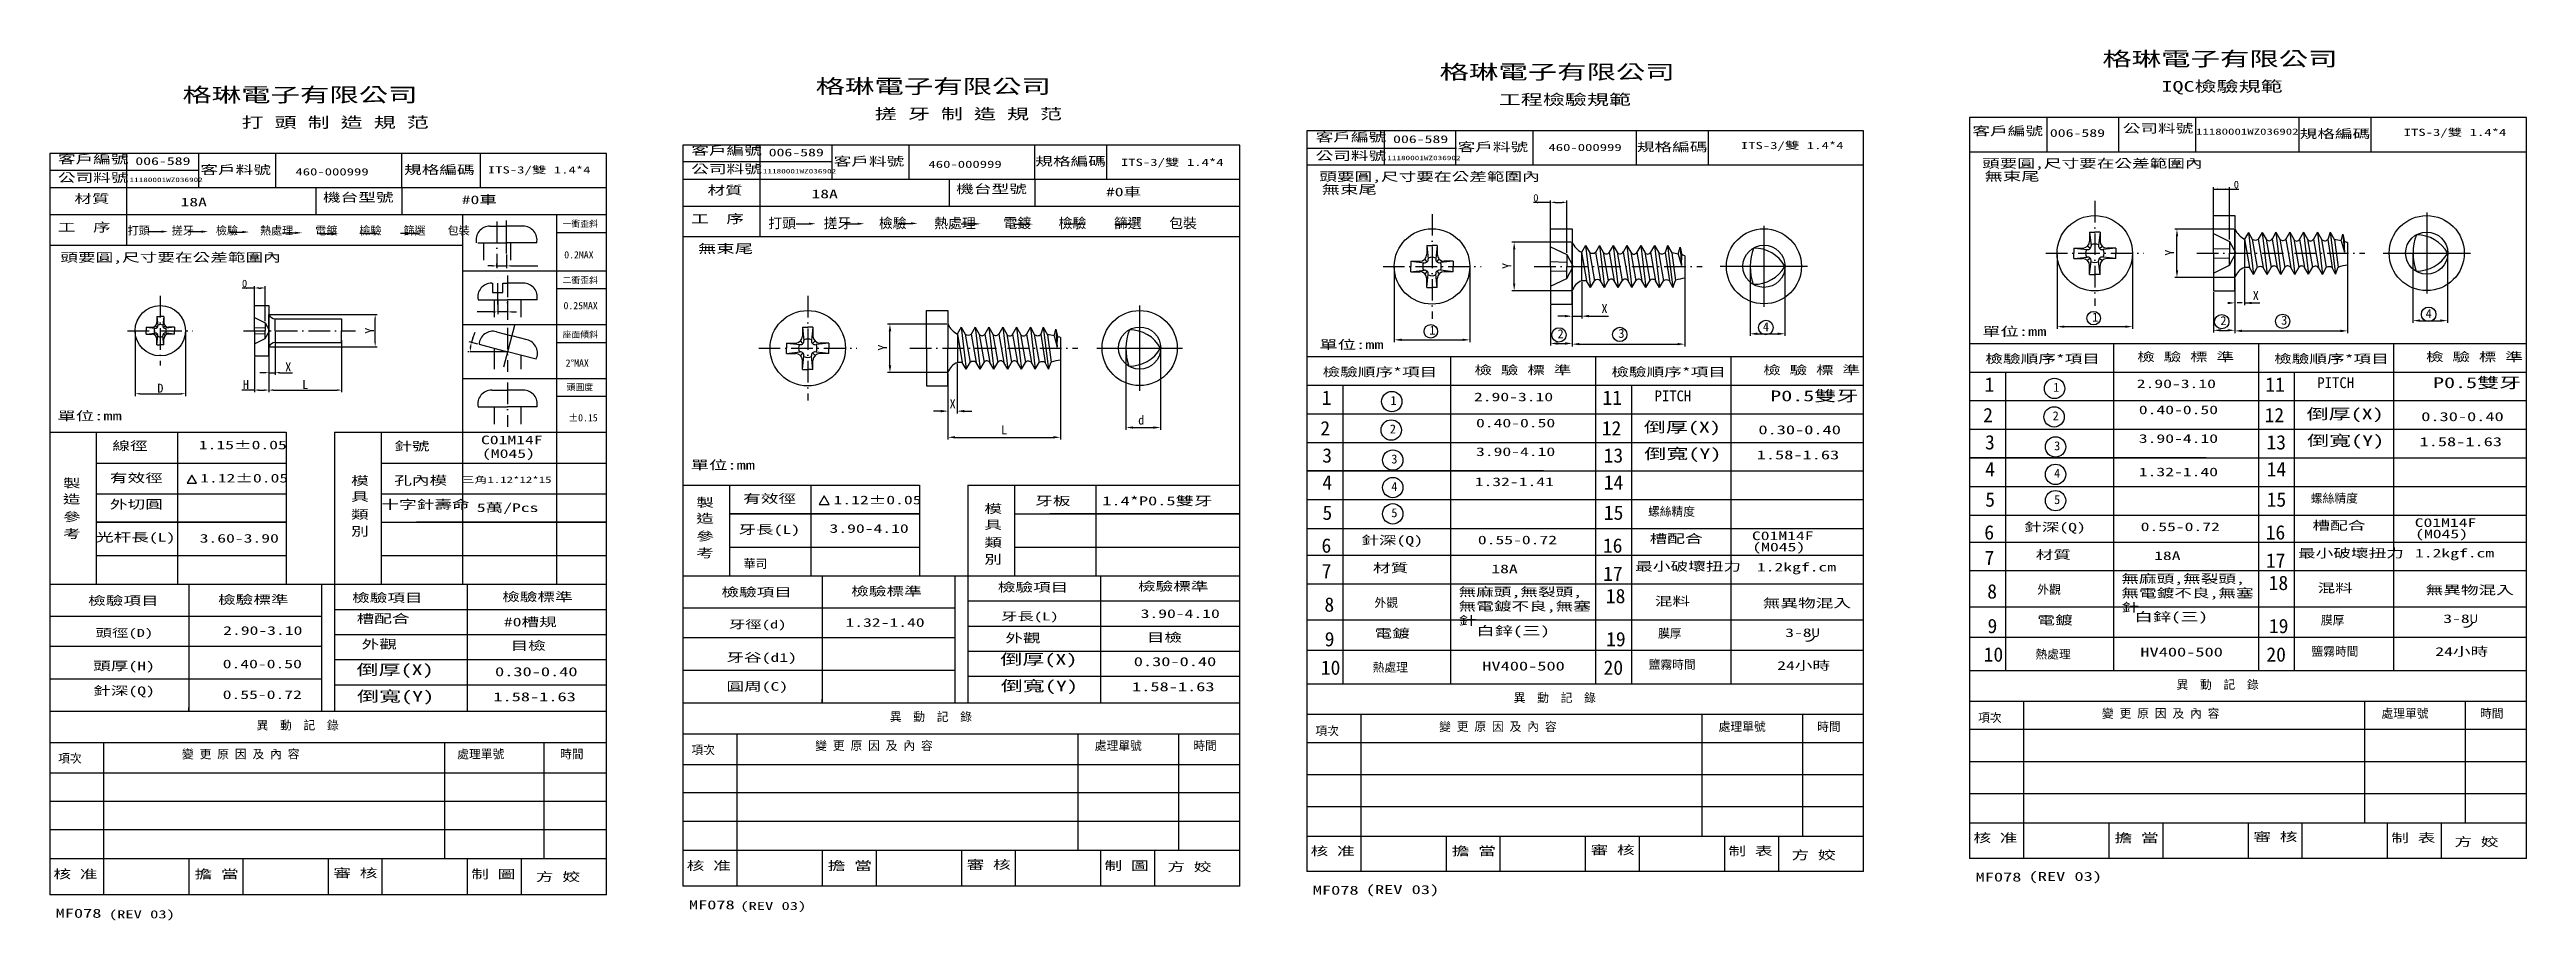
# Model space of a CAD drawing. Header units: millimetres. Extents: x 50 to 1429, y 5 to 490.
import ezdxf

# ---------------------------------------------------------------- set-up
doc = ezdxf.new("R2010")
doc.units = ezdxf.units.MM
for name, pattern in [('ACAD_ISO04W100', [30.5, 24, -3, 0.5, -3]), ('ACAD_ISO07W100', [3.5, 0.5, -3]), ('ACAD_ISO10W100', [18, 12, -3, 0, -3])]:
    doc.linetypes.add(name, pattern=pattern)
for name, color, linetype in [('center', 1, 'ACAD_ISO10W100'), ('dimension', 2, 'Continuous'), ('OBJ', 7, 'Continuous'), ('Object', 7, 'Continuous')]:
    doc.layers.add(name, color=color, linetype=linetype)
doc.styles.add('W娴Y筿lΤそq', font='KAIU.TTF', dxfattribs={"width": 1.5, "height": 4.8})
doc.dimstyles.new('ISO-25', dxfattribs={"dimtxt": 2.5, "dimasz": 2.5, "dimexe": 1.25, "dimexo": 0.625, "dimtad": 1, "dimdsep": 46, "dimtxsty": 'Standard', "dimcen": 2.5, "dimadec": 0, "dimazin": 0, "dimtfac": 1, "dimtmove": 0, "dimatfit": 3, "dimfxl": 0, "dimarcsym": 0})
doc.dimstyles.new('JIS', dxfattribs={"dimtxt": 2.5, "dimasz": 2.5, "dimexe": 1, "dimexo": 1, "dimgap": 0, "dimtad": 1, "dimdec": 4, "dimdsep": 46, "dimtxsty": 'Standard', "dimcen": 0, "dimadec": 0, "dimazin": 0, "dimtfac": 1, "dimtdec": 4, "dimtix": 1, "dimtmove": 0, "dimatfit": 3, "dimfxl": 0, "dimtolj": 1, "dimtzin": 0, "dimarcsym": 0})

msp = doc.modelspace()

# ---------------------------------------------------------------- texts
at = {"style": 'W娴Y筿lΤそq', "width": 1.5}
for s, height, p in [('格琳電子有限公司', 8, (1192.77548, 480.68717)), ('格琳電子有限公司', 8, (123.86129, 460.64459)), ('格琳電子有限公司', 8, (476.42027, 465.35761)), ('格琳電子有限公司', 8, (823.76973, 473.35021)), ('IQC檢驗規範', 6, (1225.72068, 466.30378)), ('搓 牙 制 造 規 范', 6, (509.36547, 450.97422)), ('工程檢驗規範', 6, (856.71493, 458.96682)), ('打 頭 制 造 規 范', 6, (156.8065, 446.2612)), ('客戶編號', 4.8, (754.80016, 438.56122)), ('006-589', 4.3, (797.89452, 437.74635)), ('客戶編號', 4.8, (1120.47013, 442.00181)), ('006-589', 4.3, (1163.56449, 441.18694)), ('公司料號', 4.8, (1204.15669, 443.49906)), ('11180001WZ036902', 3.5, (1244.89748, 442.35518)), ('規格編碼', 4.8, (1302.63499, 440.4718)), ('ITS-3/雙 1.4*4', 4, (1360.52618, 441.71956)), ('客戶編號', 4.8, (54.56953, 426.35437)), ('006-589', 4.3, (97.66389, 425.5395)), ('客戶編號', 4.8, (407.1859, 431.16701)), ('006-589', 4.3, (450.28026, 430.35215)), ('客戶料號', 4.8, (486.45289, 425.14224)), ('460-000999', 4, (539.21392, 423.93275)), ('規格編碼', 4.8, (598.73218, 425.14224)), ('ITS-3/雙 1.4*4', 4, (646.35564, 425.02048)), ('公司料號', 4.8, (754.80016, 428.24149)), ('11180001WZ036902', 2.5, (794.65696, 428.2116)), ('客戶料號', 4.8, (833.80236, 433.13484)), ('460-000999', 4, (884.37872, 433.29487)), ('規格編碼', 4.8, (933.62924, 433.13484)), ('ITS-3/雙 1.4*4', 4, (991.52043, 434.3826)), ('公司料號', 4.8, (54.56953, 416.03464)), ('11180001WZ036902', 2.5, (94.42633, 416.00475)), ('客戶料號', 4.8, (133.89392, 420.42922)), ('460-000999', 4, (186.77332, 419.71199)), ('規格編碼', 4.8, (247.29087, 420.42922)), ('ITS-3/雙 1.4*4', 4, (293.91503, 420.79972)), ('公司料號', 4.8, (407.1859, 420.84728)), ('材質', 4.8, (416.19899, 409.01663)), ('11180001WZ036902', 2.5, (447.0427, 420.81739)), ('機台型號', 4.8, (554.70748, 409.74799)), ('無束尾', 5, (758.15605, 409.40603)), ('無束尾', 5, (1127.1618, 416.74299)), ('材質', 4.8, (63.64002, 404.30361)), ('機台型號', 4.8, (202.1485, 405.03497)), ('無束尾', 5, (410.93063, 376.4229)), ('單位:mm', 5, (1125.8367, 330.32109)), ('單位:mm', 5, (756.83095, 322.98413)), ('檢驗順序*項目', 4.8, (1127.65558, 315.1052)), ('檢 驗 標 準', 4.8, (1212.19406, 316.18059)), ('檢驗順序*項目', 4.8, (1288.41588, 315.1052)), ('檢 驗 標 準', 4.8, (1372.95435, 316.18059)), ('檢驗順序*項目', 4.8, (758.64983, 307.76824)), ('檢 驗 標 準', 4.8, (843.18831, 308.84362)), ('檢驗順序*項目', 4.8, (919.41013, 307.76824)), ('檢 驗 標 準', 4.8, (1003.9486, 308.84362)), ('單位:mm', 5, (54.30179, 283.27186)), ('線徑', 4.8, (84.88866, 266.63943)), ('針號', 4.8, (241.80332, 266.43472)), ('製', 4.8, (57.39434, 245.84129)), ('有效徑', 4.8, (83.50916, 248.71034)), ('模', 4.8, (217.79067, 247.19555)), ('孔內模', 4.8, (241.80332, 247.3264)), ('單位:mm', 5, (406.86076, 255.88628)), ('造', 4.8, (57.39434, 236.97185)), ('外切圓', 4.8, (83.50916, 234.06238)), ('具', 4.8, (217.79067, 238.32611)), ('十字針壽命', 4.8, (234.63269, 233.93066)), ('5萬/Pcs', 4.8, (287.7808, 232.21706)), ('製', 4.8, (409.95331, 235.06226)), ('有效徑', 4.8, (436.06814, 237.21728)), ('模', 4.8, (570.34965, 231.57525)), ('牙板', 4.8, (598.62398, 235.97908)), ('參', 4.8, (57.39434, 227.05895)), ('考', 4.8, (57.39434, 217.66778)), ('光杆長(L)', 4.8, (75.77863, 215.68602)), ('類', 4.8, (217.79067, 228.41321)), ('別', 4.8, (217.79067, 219.02204)), ('造', 4.8, (409.95331, 226.19282)), ('參', 4.8, (409.95331, 216.27992)), ('牙長(L)', 4.8, (433.4209, 219.96797)), ('具', 4.8, (570.34965, 222.70582)), ('針深(Q)', 4.8, (1149.20179, 221.35881)), ('槽配合', 4.8, (1309.7765, 222.27215)), ('考', 4.8, (409.95331, 206.88876)), ('類', 4.8, (570.34965, 212.79292)), ('別', 4.8, (570.34965, 203.40175)), ('針深(Q)', 4.8, (780.19604, 214.02184)), ('槽配合', 4.8, (940.77075, 214.93519)), (' 材質', 4.8, (1150.79629, 205.95986)), ('最小破壞扭力', 4.8, (1301.72251, 206.83536)), ('1.2kgf.cm', 4.8, (1366.84655, 206.89663)), ('檢驗項目', 4.8, (577.80725, 187.85734)), ('檢驗標準', 4.8, (655.86334, 188.38255)), (' 材質', 4.8, (781.79054, 198.6229)), ('最小破壞扭力', 4.8, (932.71676, 199.4984)), ('1.2kgf.cm', 4.8, (1000.46436, 199.09506)), ('檢驗項目', 4.8, (71.40078, 180.39195)), ('檢驗標準', 4.8, (143.69534, 180.91716)), ('檢驗項目', 4.8, (218.34919, 181.96883)), ('檢驗標準', 4.8, (301.92819, 182.49404)), ('檢驗項目', 4.8, (423.95975, 185.10497)), ('檢驗標準', 4.8, (496.25431, 185.63018)), ('槽配合', 4.8, (220.91453, 170.38882)), ('牙谷(d1)', 4.8, (426.75593, 148.7403)), ('頭厚(H)', 4.8, (74.19695, 144.02728)), ('圓周(C)', 4.8, (426.75593, 132.62371)), ('針深(Q)', 4.8, (74.19695, 130.17516)), ('核 准', 4.8, (751.98967, 40.88135)), ('擔 當', 4.8, (830.55911, 40.88135)), ('審 核', 4.8, (907.83195, 41.47045)), ('制 表', 4.8, (984.61553, 40.88135)), ('方 姣', 4.8, (1019.77224, 38.64731)), ('核 准', 4.8, (1120.99542, 48.21831)), ('擔 當', 4.8, (1199.56486, 48.21831)), ('審 核', 4.8, (1276.8377, 48.80741)), ('制 表', 4.8, (1353.62128, 48.21831)), ('方 姣', 4.8, (1388.77799, 45.98427)), ('核 准', 4.8, (52.08123, 28.02287)), ('擔 當', 4.8, (130.65067, 28.02287)), ('審 核', 4.8, (207.92351, 28.61197)), ('制 圖', 4.8, (284.70709, 28.02287)), ('方 姣', 4.8, (320.72024, 26.52633)), ('核 准', 4.8, (404.6402, 32.73589)), ('擔 當', 4.8, (483.20964, 32.73589)), ('審 核', 4.8, (560.48248, 33.32499)), ('制 圖', 4.8, (637.26606, 32.73589)), ('方 姣', 4.8, (672.22978, 32.04375))]:
    msp.add_text(s, height=height, dxfattribs=at).set_placement(p)
at = {"linetype": 'ACAD_ISO07W100', "style": 'W娴Y筿lΤそq', "width": 1.5}
for s, height, p in [('MF078', 5, (1122.21683, 26.35145)), ('(REV 03)', 5, (1151.73539, 26.68651)), ('MF078', 5, (405.86161, 10.86903)), ('(REV 03)', 4.5, (434.47438, 10.48707)), ('MF078', 5, (753.21108, 19.01449)), ('(REV 03)', 5, (782.72964, 19.34955)), ('MF078', 5, (53.30264, 6.15601)), ('(REV 03)', 4.5, (82.95517, 5.84312))]:
    msp.add_text(s, height=height, dxfattribs=at).set_placement(p)
at = {"attachment_point": 1, "style": 'W娴Y筿lΤそq'}
for s, insert, char_height, width in [('頭要圓,尺寸要在公差範圍內', (1125.83645, 428.7621), 4.8, 124.8372874), ('頭要圓,尺寸要在公差範圍內', (756.8307, 421.42514), 4.8, 124.8372874), ('18A', (122.82821, 407.28395), 4.8, 83.0096252), ('#0車  ', (279.38281, 408.53171), 4.8, 92.0435375), ('18A', (474.10576, 411.82826), 4.8, 95.5310929), ('#0車    ', (638.04961, 412.9017), 4.8, 87.3285609), ('工  序', (54.51774, 393.18406), 4.8, 43), ('工  序', (407.07671, 397.89707), 4.8, 43), ('頭要圓,尺寸要在公差範圍內', (55.92085, 376.40856), 4.8, 124.8372874), ('2.90-3.10', (1211.93587, 306.05852), 4.8, 80), ('P0.5雙牙', (1376.89723, 307.24209), 6, 66.5628065), ('2.90-3.10', (842.93012, 298.72155), 4.8, 80), ('P0.5雙牙', (1007.89148, 299.90512), 6, 66.5628065), ('0.40-0.50', (1213.09488, 291.51258), 4.8, 20), ('倒厚(X)', (1306.48178, 289.83597), 6, 144.5139057), ('0.40-0.50', (844.08913, 284.17561), 4.8, 20), ('倒厚(X)', (937.47603, 282.49901), 6, 144.5139057), ('倒寬(Y)', (1306.76235, 275.01049), 6, 144.5139057), ('1.15%%P0.05', (133.01704, 271.96191), 4.8, 57.7803), ('C01M14F', (290.12238, 274.76857), 4.8, 48.5397132), ('(M045)', (290.7127, 267.15916), 4.8, 48.5397132), ('3.90-4.10', (844.08913, 268.18749), 4.8, 20), ('倒寬(Y)', (937.7566, 267.67353), 6, 144.5139057), ('3.90-4.10', (1213.09488, 275.52445), 4.8, 20), ('1.12%%P0.05', (133.76745, 253.45523), 4.8, 52.1776), ('三角1.12*12*15', (279.3579, 251.9368), 3.5, 75.4487005), ('1.32-1.41', (843.35216, 251.43803), 4.8, 20.737), ('1.32-1.40', (1213.08898, 256.93486), 4.8, 68.139), ('1.12%%P0.05', (486.39122, 241.30338), 4.8, 54.7833), ('1.4*P0.5雙牙', (635.98859, 240.91997), 5, 95.0705641), ('{\\f標楷體|b0|i0|c136|p65;螺絲精度}', (939.8201, 234.90139), 4.8, 47.9132258), ('{\\f標楷體|b0|i0|c136|p65;螺絲精度}', (1308.82586, 242.23836), 4.8, 47.9132258), ('3.90-4.10', (484.14069, 225.40102), 4.8, 62.1121), ('C01M14F', (997.69437, 221.36584), 4.8, 48.5397132), ('0.55-0.72', (1214.10934, 226.37285), 4.8, 60.4280181), ('C01M14F', (1366.70012, 228.7028), 4.8, 48.5397132), ('(M045)', (1366.96207, 222.4162), 4.8, 48.5397132), ('3.60-3.90', (133.50516, 219.9461), 4.8, 59.189), ('0.55-0.72', (845.10358, 219.03588), 4.8, 60.4280181), ('(M045)', (997.95631, 215.07924), 4.8, 48.5397132), ('18A', (1221.618, 210.25598), 4.8, 77.5), ('{\\f標楷體|b0|i0|c136|p65;華司}', (436.41053, 205.77298), 4.8, 45.3058), ('18A', (852.61225, 202.91901), 4.8, 77.5), ('無麻頭,無裂頭,無電鍍不良,無塞針', (1203.36969, 197.38217), 4.8, 77.5), ('{\\f標楷體|b0|i0|c136|p65;外觀}', (787.5575, 184.06437), 4.8, 28.6769964), ('無麻頭,無裂頭,無電鍍不良,無塞針', (834.36394, 190.0452), 4.8, 77.5), ('混料', (943.59023, 184.90186), 4.8, 28.4305739), ('無異物混入', (1003.74296, 183.79153), 4.8, 68.2134939), ('{\\f標楷體|b0|i0|c136|p65;外觀}', (1156.56325, 191.40134), 4.8, 28.6769964), ('混料', (1312.59599, 192.23882), 4.8, 28.4305739), ('無異物混入', (1372.74871, 191.12849), 4.8, 68.2134939), ('2.90-3.10', (146.5892, 168.5804), 4.8, 59.480087), ('#0槽規', (302.86645, 173.32935), 4.8, 77.5), ('1.32-1.40', (493.021, 173.04014), 4.8, 68.139), ('3.90-4.10', (657.35574, 177.99578), 4.8, 66.6549), ('電鍍', (787.5575, 166.96656), 4.8, 28.4305739), ('白鋅(三)', (844.25249, 168.54724), 5, 129.5086749), ('{\\f標楷體|b0|i0|c136|p65;膜厚}', (945.41815, 166.97601), 4.8, 30.7378991), ('3-8{\\f新細明體|b0|i0|c136|p2;U}', (1016.20369, 167.37822), 4.8, 65.419565), ('電鍍', (1156.56325, 174.30353), 4.8, 28.4305739), ('白鋅(三)', (1210.63469, 176.34881), 5, 129.5086749), ('{\\f標楷體|b0|i0|c136|p65;膜厚}', (1314.4239, 174.31298), 4.8, 30.7378991), ('3-8{\\f新細明體|b0|i0|c136|p2;U}', (1382.58588, 175.17979), 4.8, 65.419565), ('外觀', (223.64724, 160.91033), 4.8, 73.8628), ('目檢', (306.51667, 160.12933), 4.8, 73.8628), ('倒厚(X)', (579.22749, 153.16295), 6, 144.5139057), ('外觀', (581.98778, 164.31504), 4.8, 72.3323678), ('目檢', (660.77423, 164.65909), 4.8, 66.6156745), ('{\\f標楷體|b0|i0|c136|p65;熱處理}', (1155.53696, 155.40179), 4.8, 30.7378991), ('HV400-500', (1213.96163, 156.69259), 5, 65.419565), ('{\\f標楷體|b0|i0|c136|p65;鹽霧時間}', (1309.18054, 156.96956), 4.8, 50.1529728), ('24小時', (1378.1492, 156.86808), 4.8, 65.419565), ('0.40-0.50', (146.32302, 149.96227), 4.8, 60.4280181), ('倒厚(X)', (220.82715, 147.36117), 6, 144.5139057), ('倒寬(Y)', (579.50806, 138.33747), 6, 144.5139057), ('{\\f標楷體|b0|i0|c136|p65;熱處理}', (786.53121, 148.06483), 4.8, 30.7378991), ('HV400-500', (847.57943, 148.89102), 5, 65.419565), ('{\\f標楷體|b0|i0|c136|p65;鹽霧時間}', (940.17479, 149.6326), 4.8, 50.1529728), ('24小時', (1011.767, 149.06652), 4.8, 65.419565), ('{\\f標楷體|b0|i0|c136|p65;異  動  記  錄}', (1234.06172, 138.44361), 4.8, 310), ('0.55-0.72', (146.32302, 132.84929), 4.8, 60.4280181), ('倒寬(Y)', (221.10772, 132.53569), 6, 144.5139057), ('{\\f標楷體|b0|i0|c136|p65;異  動  記  錄}', (865.05597, 131.10664), 4.8, 310), ('{\\f標楷體|b0|i0|c136|p65;異  動  記  錄}', (165.14753, 115.80167), 4.8, 310), ('{\\f標楷體|b0|i0|c136|p65;異  動  記  錄}', (517.7065, 120.51469), 4.8, 310), ('{\\f標楷體|b0|i0|c136|p65;項次}', (754.61068, 112.67903), 4.8, 310), ('{\\f標楷體|b0|i0|c136|p65;變 更 原 因 及 內 容}', (823.54203, 115.03543), 4.8, 310), ('{\\f標楷體|b0|i0|c136|p65;處理單號}', (979.17396, 115.03543), 4.8, 310), ('{\\f標楷體|b0|i0|c136|p65;時間}', (1034.02081, 115.03543), 4.8, 310), ('{\\f標楷體|b0|i0|c136|p65;項次}', (1123.61643, 120.01599), 4.8, 310), ('{\\f標楷體|b0|i0|c136|p65;變 更 原 因 及 內 容}', (1192.54778, 122.37239), 4.8, 310), ('{\\f標楷體|b0|i0|c136|p65;處理單號}', (1348.17971, 122.37239), 4.8, 310), ('{\\f標楷體|b0|i0|c136|p65;時間}', (1403.02656, 122.37239), 4.8, 310), ('{\\f標楷體|b0|i0|c136|p65;項次}', (54.70224, 97.37406), 4.8, 310), ('{\\f標楷體|b0|i0|c136|p65;變 更 原 因 及 內 容}', (123.6336, 99.73046), 4.8, 310), ('{\\f標楷體|b0|i0|c136|p65;處理單號}', (276.89488, 99.73046), 4.8, 310), ('{\\f標楷體|b0|i0|c136|p65;時間}', (334.11237, 99.73046), 4.8, 310), ('{\\f標楷體|b0|i0|c136|p65;項次}', (407.26121, 102.08708), 4.8, 310), ('{\\f標楷體|b0|i0|c136|p65;變 更 原 因 及 內 容}', (476.19257, 104.44348), 4.8, 310), ('{\\f標楷體|b0|i0|c136|p65;處理單號}', (631.82449, 104.44348), 4.8, 310), ('{\\f標楷體|b0|i0|c136|p65;時間}', (686.67134, 104.44348), 4.8, 310)]:
    msp.add_mtext(s, dxfattribs=dict(at, insert=insert, char_height=char_height, width=width))
at = {"attachment_point": 1}
for s, insert, char_height, width in [('{\\f標楷體|b0|i0|c136|p65;打頭    搓牙    檢驗    熱處理    電鍍    檢驗    篩選    包裝  \\f新細明體|b0|i0|c136|p54;      }', (93.38184, 391.24325), 4.51, 267), ('{\\f標楷體|b0|i0|c136|p65;一衝歪斜}', (335.52973, 394.56725), 3.5, 26.4220126), ('{\\f標楷體|b0|i0|c136|p65;打頭    搓牙    檢驗    熱處理    電鍍    檢驗    篩選    包裝  \\f新細明體|b0|i0|c136|p54;      }', (450.07671, 395.95627), 5.65, 267), ('{\\f標楷體|b0|i0|c136|p65;0.2MAX}', (336.45273, 377.49024), 4, 27.8611), ('{\\f標楷體|b0|i0|c136|p65;二衝歪斜}', (335.53311, 363.11387), 3.5, 26.4186285), ('{\\f標楷體|b0|i0|c136|p65;0.25MAX}', (336.05905, 349.18541), 4, 27.8611), ('{\\f標楷體|b0|i0|c136|p65;4}', (1372.77628, 345.26025), 5, 12.8741259), ('{\\f標楷體|b0|i0|c136|p65;座面傾斜}', (335.53408, 332.83994), 3.5, 26.4176604), ('{\\f標楷體|b0|i0|c136|p65;1}', (818.10714, 335.95844), 5, 11.9778), ('{\\f標楷體|b0|i0|c136|p65;2}', (889.47609, 333.98375), 5, 11.9778), ('{\\f標楷體|b0|i0|c136|p65;3}', (923.34581, 334.21369), 5, 11.9778), ('{\\f標楷體|b0|i0|c136|p65;4}', (1003.77053, 337.92329), 5, 12.8741259), ('{\\f標楷體|b0|i0|c136|p65;1}', (1187.1129, 343.29541), 5, 11.9778), ('{\\f標楷體|b0|i0|c136|p65;2}', (1258.48184, 341.32072), 5, 11.9778), ('{\\f標楷體|b0|i0|c136|p65;3}', (1292.35156, 341.55066), 5, 11.9778), ('{\\f標楷體|b0|i0|c136|p65;2%%dMAX}', (337.24009, 317.21957), 4, 27.8611), ('{\\f標楷體|b0|i0|c136|p65;頭圓度}', (337.80557, 303.51025), 3.5, 25.7208996), ('{\\f標楷體|b0|i0|c136|p65;1}', (1127.19221, 307.24209), 8, 20), ('{\\f標楷體|b0|i0|c136|p65;1}', (1165.41381, 304.17223), 5, 11.9778), ('{\\f標楷體|b0|i0|c136|p65;11}', (1283.4848, 307.24209), 8, 20), ('{\\f標楷體|b0|i0|c136|p65;PITCH}', (1312.50226, 307.24209), 6, 20), ('{\\f標楷體|b0|i0|c136|p65;1}', (758.18646, 299.90512), 8, 20), ('{\\f標楷體|b0|i0|c136|p65;1}', (796.40806, 296.83526), 5, 11.9778), ('{\\f標楷體|b0|i0|c136|p65;11}', (914.47904, 299.90512), 8, 20), ('{\\f標楷體|b0|i0|c136|p65;PITCH}', (943.49651, 299.90512), 6, 20), ('{\\f標楷體|b0|i0|c136|p65;2}', (1126.42727, 290.20278), 8, 20), ('{\\f標楷體|b0|i0|c136|p65;12}', (1283.09216, 290.20278), 8, 20), ('{\\f標楷體|b0|i0|c136|p65;%%p0.15}', (338.75993, 286.71203), 4, 27.8611), ('{\\f標楷體|b0|i0|c136|p65;2}', (757.42152, 282.86581), 8, 20), ('{\\f標楷體|b0|i0|c136|p65;2}', (796.11664, 280.96852), 5, 11.9778), ('{\\f標楷體|b0|i0|c136|p65;12}', (914.08641, 282.86581), 8, 20), ('{\\f標楷體|b0|i0|c136|p65;2}', (1165.12239, 288.30548), 5, 11.9778), ('{\\f標楷體|b0|i0|c136|p65;3}', (758.45281, 267.71976), 8, 20), ('{\\f標楷體|b0|i0|c136|p65;3}', (796.92789, 264.24459), 5, 11.9778), ('{\\f標楷體|b0|i0|c136|p65;13}', (915.1177, 267.71976), 8, 20), ('{\\f標楷體|b0|i0|c136|p65;3}', (1127.45856, 275.05673), 8, 20), ('{\\f標楷體|b0|i0|c136|p65;3}', (1165.93364, 271.58155), 5, 11.9778), ('{\\f標楷體|b0|i0|c136|p65;13}', (1284.12345, 275.05673), 8, 20), ('{\\f標楷體|b0|i0|c136|p65;4}', (758.55244, 252.70808), 8, 20), ('{\\f標楷體|b0|i0|c136|p65;4}', (796.92789, 248.93877), 5, 11.9778), ('{\\f標楷體|b0|i0|c136|p65;14}', (915.21734, 252.70808), 8, 20), ('{\\f標楷體|b0|i0|c136|p65;4}', (1127.5582, 260.04505), 8, 20), ('{\\f標楷體|b0|i0|c136|p65;4}', (1165.93364, 256.27574), 5, 11.9778), ('{\\f標楷體|b0|i0|c136|p65;14}', (1284.22309, 260.04505), 8, 20), ('{\\f標楷體|b0|i0|c136|p65;5}', (758.58599, 235.83816), 8, 20), ('{\\f標楷體|b0|i0|c136|p65;15}', (915.25089, 235.83816), 8, 20), ('{\\f標楷體|b0|i0|c136|p65;5}', (1127.59174, 243.17512), 8, 20), ('{\\f標楷體|b0|i0|c136|p65;5}', (1165.93364, 241.63467), 5, 11.9778), ('{\\f標楷體|b0|i0|c136|p65;15}', (1284.25664, 243.17512), 8, 20), ('{\\f標楷體|b0|i0|c136|p65;5}', (796.92789, 234.2977), 5, 11.9778), ('{\\f標楷體|b0|i0|c136|p65;6}', (1127.05903, 224.87364), 8, 20), ('{\\f標楷體|b0|i0|c136|p65;16}', (1283.72392, 224.87364), 8, 20), ('{\\f標楷體|b0|i0|c136|p65;6}', (758.05328, 217.53668), 8, 20), ('{\\f標楷體|b0|i0|c136|p65;16}', (914.71817, 217.53668), 8, 20), ('{\\f標楷體|b0|i0|c136|p65;7}', (1127.17601, 210.66756), 8, 20), ('{\\f標楷體|b0|i0|c136|p65;17}', (1283.8409, 209.17833), 8, 20), ('{\\f標楷體|b0|i0|c136|p65;7}', (758.17026, 203.3306), 8, 20), ('{\\f標楷體|b0|i0|c136|p65;17}', (914.83515, 201.84136), 8, 20), ('{\\f標楷體|b0|i0|c136|p65;18}', (1285.35401, 196.72468), 8, 20), ('{\\f標楷體|b0|i0|c136|p65;8}', (759.68337, 184.65681), 8, 20), ('{\\f標楷體|b0|i0|c136|p65;18}', (916.34826, 189.38772), 8, 20), ('{\\f標楷體|b0|i0|c136|p65;8}', (1128.68912, 191.99378), 8, 20), ('{\\f標楷體|b0|i0|c136|p65;9}', (1128.84609, 172.7261), 8, 20), ('{\\f標楷體|b0|i0|c136|p65;19}', (1285.51098, 172.7261), 8, 20), ('{\\f標楷體|b0|i0|c136|p65;9}', (759.84034, 165.38914), 8, 20), ('{\\f標楷體|b0|i0|c136|p65;19}', (916.50523, 165.38914), 8, 20), ('{\\f標楷體|b0|i0|c136|p65;10}', (1126.688, 156.84734), 8, 20), ('{\\f標楷體|b0|i0|c136|p65;20}', (1284.09751, 156.84734), 8, 20), ('{\\f標楷體|b0|i0|c136|p65;10}', (757.68225, 149.51038), 8, 20), ('{\\f標楷體|b0|i0|c136|p65;20}', (915.09176, 149.51038), 8, 20)]:
    msp.add_mtext(s, dxfattribs=dict(at, insert=insert, char_height=char_height, width=width))
at = {"color": 7, "linetype": 'ByBlock', "char_height": 5, "attachment_point": 4, "style": 'W娴Y筿lΤそq'}
for s, insert in [('0.30-0.40', (1001.31006, 277.95659)), ('0.30-0.40', (1370.31581, 285.29355)), ('1.58-1.63', (1000.35864, 263.98989)), ('1.58-1.63', (1369.36439, 271.32685)), ('0.30-0.40', (297.94913, 143.19306)), ('0.30-0.40', (653.54216, 148.80769)), ('1.58-1.63', (296.99771, 129.22636)), ('1.58-1.63', (652.59074, 134.84098))]:
    msp.add_mtext(s, dxfattribs=dict(at, insert=insert))
at = {"linetype": 'ByBlock', "char_height": 4.48, "attachment_point": 1, "style": 'W娴Y筿lΤそq'}
for s, insert in [('頭徑(D)', (75.52747, 167.11402)), ('牙徑(d)', (428.08644, 171.82704)), ('牙長(L)', (579.61799, 176.29963))]:
    msp.add_mtext(s, dxfattribs=dict(at, insert=insert))

# ---------------------------------------------------------------- blocks, each defined once
blk = doc.blocks.new('*D')
at = {"color": 0, "linetype": 'ByBlock'}
for p, q in [((885.6, 404.7), (876.1, 404.7)), ((885.6, 372.7), (885.6, 405.7)), ((888.1, 404.7), (892.1, 404.7)), ((894.6, 376.6), (894.6, 405.7)), ((1254.6, 380), (1254.6, 413.1)), ((1254.6, 412.1), (1268.7, 412.1)), ((1257.1, 412.1), (1261.1, 412.1)), ((1263.6, 384), (1263.6, 413.1)), ((1266, 389.8), (1233.1, 389.8)), ((897, 382.5), (864.1, 382.5)), ((865.3, 359.5), (865.3, 378.5)), ((1167.6, 375.7), (1167.6, 334.2)), ((1209.6, 375.7), (1209.6, 334.2)), ((1234.3, 366.8), (1234.3, 385.8)), ((1329.3, 374.5), (1329.3, 331.8)), ((1365.7, 375.9), (1365.7, 337.6)), ((1385, 375.7), (1385, 337.6)), ((798.6, 368.4), (798.6, 326.9)), ((840.6, 368.4), (840.6, 326.9)), ((902.9, 360.4), (902.9, 340.1)), ((960.3, 367.1), (960.3, 324.5)), ((996.7, 368.5), (996.7, 330.3)), ((1016, 368.3), (1016, 330.3)), ((1266, 362.8), (1233.1, 362.8)), ((1266.6, 362.2), (1266.6, 332.2)), ((1266.6, 362.2), (1266.6, 331.8)), ((1266.6, 362.2), (1266.6, 347.4)), ((1271.9, 367.8), (1271.9, 347.4)), ((164, 357), (157.2, 357)), ((164, 336), (164, 358)), ((166.5, 357), (167.5, 357)), ((170, 338.6), (170, 358)), ((897, 355.5), (864.1, 355.5)), ((885.6, 347.4), (885.6, 324.9)), ((897.6, 354.9), (897.6, 324.5)), ((897.6, 354.9), (897.6, 340.1)), ((897.6, 354.9), (897.6, 324.9)), ((1254.6, 354.7), (1254.6, 332.2)), ((1270.6, 348.7), (1267.9, 348.7)), ((1271.9, 348.7), (1280.5, 348.7)), ((97.6, 332.6), (97.6, 296.8)), ((125.6, 332.6), (125.6, 296.8)), ((172.6, 342.2), (232.4, 342.2)), ((231.2, 326.7), (231.2, 339.7)), ((549.4, 336.9), (516.5, 336.9)), ((517.8, 313.9), (517.8, 332.9)), ((893.6, 341.3), (889.6, 341.3)), ((897.6, 341.3), (902.9, 341.3)), ((906.9, 341.3), (917.9, 341.3)), ((1000.7, 331.5), (1012, 331.5)), ((1171.6, 335.5), (1205.6, 335.5)), ((1258.6, 333.4), (1262.6, 333.4)), ((1270.6, 333.1), (1325.3, 333.1)), ((1369.7, 338.8), (1381, 338.8)), ((164, 318.6), (164, 298.9)), ((172, 323.6), (172, 298.9)), ((172, 323.6), (172, 298.9)), ((172, 323.6), (172, 308.6)), ((172.6, 324.2), (232.4, 324.2)), ((175.5, 326), (175.5, 308.6)), ((212.5, 327.9), (212.5, 298.9)), ((612.7, 321.6), (612.7, 272.6)), ((649.2, 323), (649.2, 278)), ((668.5, 322.8), (668.5, 278)), ((802.6, 328.1), (836.6, 328.1)), ((889.6, 326.1), (893.6, 326.1)), ((901.6, 325.7), (956.3, 325.7)), ((169.5, 309.8), (167, 309.8)), ((172, 309.8), (175.5, 309.8)), ((178, 309.8), (185.1, 309.8)), ((549.4, 309.9), (516.5, 309.9)), ((550.1, 309.3), (550.1, 272.6)), ((550.1, 309.3), (550.1, 287.1)), ((555.3, 314.9), (555.3, 287.1)), ((100.1, 298.1), (123.1, 298.1)), ((164, 300.1), (156.9, 300.1)), ((166.5, 300.1), (169.5, 300.1)), ((174.5, 300.1), (210, 300.1)), ((546.1, 288.4), (542.1, 288.4)), ((559.3, 288.4), (563.3, 288.4)), ((653.2, 279.3), (664.5, 279.3)), ((554.1, 273.8), (608.7, 273.8))]:
    blk.add_line(p, q, dxfattribs=at)
for points in [[(885.6, 404.7), (888.1, 404.3), (888.1, 405.2)], [(894.6, 404.7), (892.1, 404.3), (892.1, 405.2)], [(1254.6, 412.1), (1257.1, 411.7), (1257.1, 412.5)], [(1263.6, 412.1), (1261.1, 411.7), (1261.1, 412.5)], [(1234.3, 389.8), (1235, 385.8), (1233.7, 385.8)], [(865.3, 382.5), (866, 378.5), (864.7, 378.5)], [(865.3, 355.5), (866, 359.5), (864.7, 359.5)], [(1234.3, 362.8), (1235, 366.8), (1233.7, 366.8)], [(164, 357), (166.5, 356.6), (166.5, 357.5)], [(170, 357), (167.5, 356.6), (167.5, 357.5)], [(1266.6, 348.7), (1262.6, 348), (1262.6, 349.3)], [(1271.9, 348.7), (1275.9, 348), (1275.9, 349.3)], [(231.2, 342.2), (231.6, 339.7), (230.8, 339.7)], [(517.8, 336.9), (518.5, 332.9), (517.1, 332.9)], [(897.6, 341.3), (893.6, 340.7), (893.6, 342)], [(902.9, 341.3), (906.9, 340.7), (906.9, 342)], [(996.7, 331.5), (1000.7, 330.8), (1000.7, 332.2)], [(1016, 331.5), (1012, 330.8), (1012, 332.2)], [(1167.6, 335.5), (1171.6, 334.8), (1171.6, 336.1)], [(1209.6, 335.5), (1205.6, 334.8), (1205.6, 336.1)], [(1254.6, 333.4), (1258.6, 332.8), (1258.6, 334.1)], [(1266.6, 333.4), (1262.6, 332.8), (1262.6, 334.1)], [(1266.6, 333.1), (1270.6, 332.4), (1270.6, 333.8)], [(1329.3, 333.1), (1325.3, 332.4), (1325.3, 333.8)], [(1365.7, 338.8), (1369.7, 338.2), (1369.7, 339.5)], [(1385, 338.8), (1381, 338.2), (1381, 339.5)], [(231.2, 324.2), (231.6, 326.7), (230.8, 326.7)], [(798.6, 328.1), (802.6, 327.5), (802.6, 328.8)], [(840.6, 328.1), (836.6, 327.5), (836.6, 328.8)], [(885.6, 326.1), (889.6, 325.4), (889.6, 326.8)], [(897.6, 326.1), (893.6, 325.4), (893.6, 326.8)], [(897.6, 325.7), (901.6, 325.1), (901.6, 326.4)], [(960.3, 325.7), (956.3, 325.1), (956.3, 326.4)], [(172, 309.8), (169.5, 309.4), (169.5, 310.3)], [(175.5, 309.8), (178, 309.4), (178, 310.3)], [(517.8, 309.9), (518.5, 313.9), (517.1, 313.9)], [(97.6, 298.1), (100.1, 297.7), (100.1, 298.5)], [(125.6, 298.1), (123.1, 297.7), (123.1, 298.5)], [(164, 300.1), (166.5, 299.7), (166.5, 300.6)], [(172, 300.1), (169.5, 299.7), (169.5, 300.6)], [(172, 300.1), (174.5, 299.7), (174.5, 300.6)], [(212.5, 300.1), (210, 299.7), (210, 300.6)], [(550.1, 288.4), (546.1, 287.7), (546.1, 289.1)], [(555.3, 288.4), (559.3, 287.7), (559.3, 289.1)], [(649.2, 279.3), (653.2, 278.6), (653.2, 279.9)], [(668.5, 279.3), (664.5, 278.6), (664.5, 279.9)], [(550.1, 273.8), (554.1, 273.2), (554.1, 274.5)], [(612.7, 273.8), (608.7, 273.2), (608.7, 274.5)]]:
    blk.add_solid(points, dxfattribs=at)
at = {"layer": 'DEFPOINTS', "color": 0, "linetype": 'ByBlock'}
for p in [(1266.6, 389.8), (894.6, 375.6), (897.6, 382.5), (1167.6, 376.3), (1209.6, 376.3), (1254.6, 379), (1263.6, 383), (1329.3, 375.1), (1365.7, 376.5), (1385, 376.3), (798.6, 369), (840.6, 369), (885.6, 371.7), (902.9, 361.1), (960.3, 367.8), (996.7, 369.2), (1016, 369), (1266.6, 362.8), (1266.6, 362.8), (1266.6, 362.8), (1266.6, 362.8), (1271.9, 368.4), (885.6, 348), (897.6, 355.5), (897.6, 355.5), (897.6, 355.5), (897.6, 355.5), (1254.6, 355.3), (97.6, 333.2), (125.6, 333.2), (164, 335), (170, 337.6), (172, 342.2), (550.1, 336.9), (164, 319.2), (172, 324.2), (172, 324.2), (172, 324.2), (172, 324.2), (175.5, 326.6), (212.5, 328.6), (612.7, 322.2), (649.2, 323.6), (668.5, 323.4), (550.1, 309.9), (550.1, 309.9), (550.1, 309.9), (555.3, 315.5)]:
    blk.add_point(p, dxfattribs=at)
at = {"color": 0, "linetype": 'ByBlock', "attachment_point": 5}
for s, insert, char_height in [('Q', (1267.4, 414.1), 4), ('Q', (877.4, 406.7), 4), ('Q', (158.5, 359), 4), ('X', (915.6, 345.5), 5), ('X', (1278.2, 352.8), 5), ('D', (111.6, 301.2), 5), ('H', (159.2, 303.3), 5), ('X', (182.8, 313), 5), ('L', (192.3, 303.3), 5), ('X', (552.7, 292.5), 5), ('L', (581.4, 278), 5), ('d', (657.7, 283.4), 5)]:
    blk.add_mtext(s, dxfattribs=dict(at, insert=insert, char_height=char_height))
at = {"color": 0, "linetype": 'ByBlock', "char_height": 5, "attachment_point": 5, "rotation": 90}
for insert in [(1230.2, 376.7), (861.2, 369.3), (228.1, 333.2), (513.7, 323.8)]:
    blk.add_mtext('Y', dxfattribs=dict(at, insert=insert))

# ---------------------------------------------------------------- dimensions: what is measured, and where the dimension line sits
for base, p1, p2, text, override, middle in [((172.01545, 300.14386), (164.01545, 319.20268), (172.01545, 324.20268), 'H', {"dimtxt": 5}, (159.22379, 300.14386)), ((668.47999, 279.25494), (649.17686, 323.60793), (668.47999, 323.41256), 'd', {"dimtxt": 5, "dimasz": 4, "dimtvp": 1}, (657.71141, 279.25494)), ((897.62081, 326.10089), (885.62081, 347.99638), (897.62081, 355.49638), ' ', {"dimtxt": 5, "dimasz": 4, "dimtvp": 1}, (889.092, 326.10089)), ((902.87081, 341.32675), (897.62081, 355.49638), (902.87081, 361.06724), 'X', {"dimtxt": 5, "dimasz": 4, "dimtvp": 1}, (915.57771, 341.32675)), ((1016.03131, 331.50478), (996.72819, 369.1672), (1016.03131, 368.97182), ' ', {"dimtxt": 5, "dimasz": 4, "dimtvp": 1}, (1007.02362, 331.50478)), ((1266.62656, 333.43786), (1254.62656, 355.33334), (1266.62656, 362.83334), ' ', {"dimtxt": 5, "dimasz": 4, "dimtvp": 1}, (1258.09775, 333.43786)), ((1271.87656, 348.66371), (1266.62656, 362.83334), (1271.87656, 368.4042), 'X', {"dimtxt": 5, "dimasz": 4, "dimtvp": 1}, (1284.58346, 348.66371)), ((1385.03706, 338.84174), (1365.73394, 376.50416), (1385.03706, 376.30879), ' ', {"dimtxt": 5, "dimasz": 4, "dimtvp": 1}, (1376.02937, 338.84174))]:
    dim = msp.add_linear_dim(base=base, p1=p1, p2=p2, text=text, dimstyle='ISO-25', override=override)
    dim.commit()
    dim.dimension.update_dxf_attribs({"geometry": '*D', "text_midpoint": middle, "dimtype": 160})
for base, p1, p2, text, override, middle in [((125.57481, 298.07264), (97.57481, 333.20268), (125.57481, 333.20268), 'D', {"dimtxt": 5}, (111.57481, 298.07264)), ((212.51545, 300.14386), (172.01545, 324.20268), (212.51545, 328.55359), 'L', {"dimtxt": 5}, (192.26545, 300.14386)), ((175.51545, 309.84142), (172.01545, 324.20268), (175.51545, 326.60268), 'X', {"dimtxt": 5}, (182.80712, 309.84142)), ((612.70562, 273.84888), (550.06948, 309.93711), (612.70562, 322.20738), 'L', {"dimtxt": 5, "dimasz": 4, "dimtvp": 1}, (581.38755, 273.84888)), ((555.31948, 288.39523), (550.06948, 309.93711), (555.31948, 315.50797), 'X', {"dimtxt": 5, "dimasz": 4, "dimtvp": 1}, (566.25698, 288.39523)), ((840.57429, 328.1179), (798.57429, 368.99638), (840.57429, 368.99638), ' ', {"dimtxt": 5, "dimasz": 4, "dimtvp": 1}, (819.57429, 328.1179)), ((960.25695, 325.74708), (897.62081, 355.49638), (960.25695, 367.76664), ' ', {"dimtxt": 5, "dimasz": 4, "dimtvp": 1}, (928.93888, 325.74708)), ((1209.58005, 335.45486), (1167.58005, 376.33334), (1209.58005, 376.33334), ' ', {"dimtxt": 5, "dimasz": 4, "dimtvp": 1}, (1188.58005, 335.45486)), ((1329.2627, 333.08404), (1266.62656, 362.83334), (1329.2627, 375.10361), ' ', {"dimtxt": 5, "dimasz": 4, "dimtvp": 1}, (1297.94463, 333.08404))]:
    dim = msp.add_linear_dim(base=base, p1=p1, p2=p2, text=text, dimstyle='ISO-25', override=override)
    dim.commit()
    dim.dimension.update_dxf_attribs({"geometry": '*D', "text_midpoint": middle})
dim = msp.add_linear_dim(base=(231.18201, 342.20268), p1=(172.01545, 324.20268), p2=(172.01545, 342.20268), angle=90, text='Y', dimstyle='ISO-25', override={"dimtxt": 5})
dim.commit()
dim.dimension.update_dxf_attribs({"geometry": '*D', "text_midpoint": (231.18201, 333.20268), "text_rotation": 90})
for base, p1, p2, middle in [((517.78898, 336.93711), (550.06948, 309.93711), (550.06948, 336.93711), (517.78898, 323.77868)), ((865.34031, 382.49638), (897.62081, 355.49638), (897.62081, 382.49638), (865.34031, 369.33795)), ((1234.34606, 389.83334), (1266.62656, 362.83334), (1266.62656, 389.83334), (1234.34606, 376.67491))]:
    dim = msp.add_linear_dim(base=base, p1=p1, p2=p2, angle=90, text='Y', dimstyle='ISO-25', override={"dimtxt": 5, "dimasz": 4, "dimtvp": 1})
    dim.commit()
    dim.dimension.update_dxf_attribs({"geometry": '*D', "text_midpoint": middle, "dimtype": 160, "text_rotation": 90})
at = {"layer": 'dimension', "color": 0}
for base, p1, p2, middle in [((169.97011, 357.03643), (164.01545, 335.00479), (169.97011, 337.61732), (158.5347, 357.03643)), ((894.55279, 404.74701), (885.62081, 371.69955), (894.55279, 375.61834), (877.39969, 404.74701)), ((1263.55855, 412.08397), (1254.62656, 379.03651), (1263.55855, 382.9553), (1246.40544, 412.08397))]:
    dim = msp.add_linear_dim(base=base, p1=p1, p2=p2, text='Q', dimstyle='JIS', override={"dimtxt": 4}, dxfattribs=at)
    dim.commit()
    dim.dimension.update_dxf_attribs({"geometry": '*D', "text_midpoint": middle, "dimtype": 160})

# ---------------------------------------------------------------- linework, layer by layer
for p, q in [((749.89173, 444.61821), (749.89173, 239.16642)), ((1059.89173, 444.61821), (749.89173, 444.61821)), ((792.87685, 444.61821), (792.87685, 425.41821)), ((832.89173, 425.41821), (832.89173, 444.61821)), ((875.89173, 425.41821), (875.89173, 444.61821)), ((933.43932, 425.41821), (933.43932, 444.61821)), ((973.43932, 425.41821), (973.43932, 444.61821)), ((1059.89173, 239.16642), (1059.89173, 444.61821)), ((1118.89748, 451.95518), (1118.89748, 246.50338)), ((1428.89748, 451.95518), (1118.89748, 451.95518)), ((1161.8826, 451.95518), (1161.8826, 432.75518)), ((1201.89748, 432.75518), (1201.89748, 451.95518)), ((1244.89748, 432.75518), (1244.89748, 451.95518)), ((1302.44507, 432.75518), (1302.44507, 451.95518)), ((1342.44507, 432.75518), (1342.44507, 451.95518)), ((1428.89748, 246.50338), (1428.89748, 451.95518)), ((49.98329, 431.91259), (49.98329, 18.99051)), ((359.98329, 431.91259), (49.98329, 431.91259)), ((92.98329, 397.71259), (92.98329, 431.91259)), ((132.98329, 412.71259), (132.98329, 431.91259)), ((175.98329, 412.71259), (175.98329, 431.91259)), ((245.98329, 412.71259), (245.98329, 431.91259)), ((289.89512, 412.71259), (289.89512, 431.91259)), ((359.98329, 18.99051), (359.98329, 431.91259)), ((402.52622, 427.51928), (485.6911, 427.51928)), ((712.54226, 436.62561), (402.54226, 436.62561)), ((402.54226, 436.62561), (402.54226, 23.70353)), ((445.54226, 402.42561), (445.54226, 436.62561)), ((485.54226, 417.42561), (485.54226, 436.62561)), ((528.54226, 417.42561), (528.54226, 436.62561)), ((598.54226, 417.42561), (598.54226, 436.62561)), ((638.54226, 417.42561), (638.54226, 436.62561)), ((712.54226, 23.70353), (712.54226, 436.62561)), ((750.14047, 434.91348), (833.30536, 434.91348)), ((1428.89748, 432.75518), (1118.89748, 432.75518)), ((49.90985, 422.70663), (133.07473, 422.70663)), ((712.54226, 417.42561), (402.54226, 417.42561)), ((550.76432, 417.42561), (550.76432, 402.42561)), ((598.54226, 417.42561), (598.54226, 402.42561)), ((1059.89173, 425.41821), (749.89173, 425.41821)), ((359.98329, 412.71259), (49.98329, 412.71259)), ((198.20535, 412.71259), (198.20535, 397.71259)), ((245.98329, 412.71259), (245.98329, 397.71259)), ((712.54226, 402.42561), (402.54226, 402.42561)), ((445.54226, 385.42561), (445.54226, 402.42561)), ((359.98329, 397.71259), (49.98329, 397.71259)), ((92.98329, 380.71259), (92.98329, 397.71259)), ((104.96624, 388.41551), (112.10726, 388.41551)), ((127.33833, 388.39691), (134.47935, 388.39691)), ((150.15109, 388.17336), (157.29211, 388.17336)), ((179.57206, 387.72623), (186.71308, 387.72623)), ((199.88292, 387.35141), (207.02394, 387.35141)), ((222.59633, 387.51912), (229.73735, 387.51912)), ((245.32695, 387.50091), (252.46797, 387.50091)), ((279.81013, 397.71259), (279.81013, 191.9645)), ((295.09866, 391.4477), (304.32882, 391.4477)), ((313.55897, 391.4477), (304.32882, 391.4477)), ((332.12224, 397.71259), (332.12224, 191.9645)), ((359.98329, 387.71259), (332.12224, 387.71259)), ((465.5486, 392.80187), (472.68962, 392.80187)), ((492.65194, 392.80187), (499.79296, 392.80187)), ((522.42585, 392.99527), (529.56686, 392.99527)), ((557.46441, 392.71668), (564.60543, 392.71668)), ((586.52088, 392.59884), (593.6619, 392.59884)), ((615.47688, 392.67598), (622.6179, 392.67598)), ((642.91801, 392.59313), (650.05903, 392.59313)), ((885.62081, 368.99638), (885.62081, 389.99638)), ((885.62081, 389.99638), (897.62081, 389.99638)), ((897.62081, 389.99638), (897.62081, 368.99638)), ((1254.62656, 376.33334), (1254.62656, 397.33334)), ((1254.62656, 397.33334), (1266.62656, 397.33334)), ((1266.62656, 397.33334), (1266.62656, 376.33334)), ((1266.62656, 376.33334), (1266.62656, 389.83334)), ((1274.07386, 388.00662), (1276.84478, 364.5943)), ((1281.75977, 388.00662), (1284.53069, 364.5943)), ((1289.44804, 388.07239), (1292.21661, 364.5943)), ((1297.13395, 388.07239), (1299.90252, 364.5943)), ((1304.81987, 388.07239), (1307.64307, 364.68893)), ((1312.521, 388.04604), (1315.27435, 364.5943)), ((1325.70904, 383.2739), (1326.72142, 387.04309)), ((1326.72142, 387.04309), (1327.5211, 376.90202)), ((1326.72142, 387.04309), (1327.63493, 382.78912)), ((279.81013, 380.71259), (49.98329, 380.71259)), ((288.32882, 382.19652), (304.74189, 382.19652)), ((291.53159, 382.19652), (291.53159, 372.51053)), ((304.32882, 375.68269), (304.32882, 368.06822)), ((321.15496, 382.19652), (304.74189, 382.19652)), ((306.45257, 382.19652), (306.45257, 372.51053)), ((712.54226, 385.42561), (402.54226, 385.42561)), ((897.62081, 368.99638), (897.62081, 382.49638)), ((902.87081, 376.92552), (902.87081, 361.06724)), ((905.06811, 380.66965), (907.83903, 357.25734)), ((912.75402, 380.66965), (915.52494, 357.25734)), ((920.44229, 380.73542), (923.21086, 357.25734)), ((928.1282, 380.73542), (930.89677, 357.25734)), ((935.81412, 380.73542), (938.63732, 357.35197)), ((943.51524, 380.70907), (946.2686, 357.25734)), ((956.70328, 375.93694), (957.71567, 379.70613)), ((956.70328, 375.93694), (958.51535, 369.56505)), ((957.71567, 379.70613), (958.51535, 369.56505)), ((957.71567, 379.70613), (958.62918, 375.45216)), ((958.51535, 369.56505), (958.62918, 375.45216)), ((960.25695, 374.9558), (960.25695, 362.4245)), ((1254.62656, 376.33334), (1254.62656, 355.33334)), ((1266.62656, 355.33334), (1266.62656, 376.33334)), ((1266.62656, 376.33334), (1266.62656, 362.83334)), ((1271.87656, 384.26248), (1271.87656, 368.4042)), ((1325.70904, 383.2739), (1327.5211, 376.90202)), ((1327.5211, 376.90202), (1327.63493, 382.78912)), ((1329.2627, 382.29276), (1329.2627, 369.76146)), ((279.81013, 366.65559), (359.98329, 366.65559)), ((296.49208, 369.31822), (293.99208, 369.31822)), ((296.07148, 359.72231), (296.53565, 359.72231)), ((296.53565, 359.72231), (296.53565, 354.47354)), ((298.99208, 368.66507), (298.99208, 370.56822)), ((298.99208, 369.31822), (304.32882, 369.31822)), ((302.29506, 354.47354), (302.29506, 359.72231)), ((302.29506, 359.72231), (304.88856, 359.72231)), ((313.70564, 359.72231), (304.88856, 359.72231)), ((306.82882, 369.31822), (321.78882, 369.31822)), ((885.62081, 368.99638), (885.62081, 347.99638)), ((897.62081, 347.99638), (897.62081, 368.99638)), ((897.62081, 368.99638), (897.62081, 355.49638)), ((905.63938, 361.06724), (902.87081, 361.06724)), ((1274.64513, 368.4042), (1271.87656, 368.4042)), ((164.01545, 333.20268), (164.01545, 347.20268)), ((164.01545, 347.20268), (172.01545, 347.20268)), ((172.01545, 347.20268), (172.01545, 333.20268)), ((288.47548, 350.47113), (304.88856, 350.47113)), ((296.53565, 354.47354), (302.29506, 354.47354)), ((297.42807, 350.47113), (297.42807, 340.78514)), ((299.41535, 349.84613), (299.41535, 342.44014)), ((321.30163, 350.47113), (304.88856, 350.47113)), ((304.88856, 349.84613), (304.88856, 342.44014)), ((312.34905, 350.47113), (312.34905, 340.78514)), ((332.12224, 356.65559), (359.98329, 356.65559)), ((885.62081, 347.99638), (897.62081, 347.99638)), ((1254.62656, 355.33334), (1266.62656, 355.33334)), ((164.01545, 333.20268), (164.01545, 319.20268)), ((172.01545, 333.20268), (172.01545, 342.20268)), ((172.01545, 319.20268), (172.01545, 333.20268)), ((172.01545, 333.20268), (172.01545, 324.20268)), ((175.51545, 333.20268), (175.51545, 339.80268)), ((175.51545, 339.80268), (212.51545, 339.80268)), ((175.51545, 333.20268), (175.51545, 326.60268)), ((212.51545, 339.80268), (212.51545, 333.20268)), ((212.51545, 326.60268), (212.51545, 333.20268)), ((279.81013, 336.65559), (359.98329, 336.65559)), ((285.54691, 329.11347), (286.87671, 332.46962)), ((296.91535, 343.69014), (288.02702, 343.69014)), ((298.71266, 332.63832), (307.24013, 330.39709)), ((304.88856, 343.69014), (299.41535, 343.69014)), ((307.38856, 343.69014), (309.88856, 343.69014)), ((538.06948, 323.43711), (538.06948, 344.43711)), ((538.06948, 344.43711), (550.06948, 344.43711)), ((550.06948, 344.43711), (550.06948, 323.43711)), ((555.31948, 331.36625), (555.31948, 315.50797)), ((557.51678, 335.11039), (560.2877, 311.69807)), ((565.20269, 335.11039), (567.97362, 311.69807)), ((572.89096, 335.17616), (575.65953, 311.69807)), ((580.57687, 335.17616), (583.34545, 311.69807)), ((588.26279, 335.17616), (591.086, 311.7927)), ((595.96392, 335.14981), (598.71728, 311.69807)), ((609.15196, 330.37767), (610.16434, 334.14686)), ((610.16434, 334.14686), (610.96402, 324.00579)), ((610.16434, 334.14686), (611.07785, 329.89289)), ((164.01545, 319.20268), (172.01545, 319.20268)), ((175.51545, 326.60268), (212.51545, 326.60268)), ((283.46289, 321.44977), (282.83395, 321.44977)), ((288.41012, 325.78071), (283.55836, 327.05587)), ((304.88856, 321.44977), (284.08789, 321.44977)), ((289.01459, 325.62184), (304.88856, 321.44977)), ((297.42807, 323.41057), (297.42807, 311.76378)), ((320.76252, 317.27771), (304.88856, 321.44977)), ((315.7676, 328.15586), (307.24013, 330.39709)), ((312.34905, 319.48898), (312.34905, 311.76378)), ((332.12224, 326.65559), (359.98329, 326.65559)), ((538.06948, 323.43711), (538.06948, 302.43711)), ((550.06948, 302.43711), (550.06948, 323.43711)), ((609.15196, 330.37767), (610.96402, 324.00579)), ((610.96402, 324.00579), (611.07785, 329.89289)), ((612.70562, 329.39653), (612.70562, 316.86523)), ((749.89173, 318.7769), (1059.89173, 318.7769)), ((829.89173, 318.7769), (829.89173, 136.49028)), ((910.65202, 318.7769), (910.65202, 136.49028)), ((985.86858, 318.7769), (985.86858, 136.49028)), ((1118.89748, 326.11386), (1428.89748, 326.11386)), ((1198.89748, 326.11386), (1198.89748, 143.82725)), ((1279.65777, 326.11386), (1279.65777, 143.82725)), ((1354.87433, 326.11386), (1354.87433, 143.82725)), ((279.81013, 306.65559), (359.98329, 306.65559)), ((558.08805, 315.50797), (555.31948, 315.50797)), ((749.89173, 305.28331), (749.89173, 255.08852)), ((1118.89748, 312.62028), (1118.89748, 262.42548)), ((1118.89748, 310.19176), (1428.89748, 310.19176)), ((1138.89748, 310.19176), (1138.89748, 143.82725)), ((1299.65777, 310.19176), (1299.65777, 143.82725)), ((288.47548, 290.85011), (304.88856, 290.85011)), ((296.07148, 300.10129), (304.88856, 300.10129)), ((296.07148, 300.10129), (296.53565, 300.10129)), ((297.42807, 290.85011), (297.42807, 281.16412)), ((313.70564, 300.10129), (304.88856, 300.10129)), ((321.30163, 290.85011), (304.88856, 290.85011)), ((312.34905, 290.85011), (312.34905, 281.16412)), ((332.12224, 296.65559), (359.98329, 296.65559)), ((538.06948, 302.43711), (550.06948, 302.43711)), ((749.89173, 302.8548), (1059.89173, 302.8548)), ((769.89173, 302.8548), (769.89173, 136.49028)), ((930.65202, 302.8548), (930.65202, 136.49028)), ((1118.89748, 294.26966), (1428.89748, 294.26966)), ((1354.5977, 294.26966), (1428.89748, 294.26966)), ((49.98329, 276.65559), (49.98329, 226.4608)), ((49.98329, 276.65559), (181.6916, 276.65559)), ((75.8672, 276.65559), (75.8672, 191.9645)), ((121.17296, 276.65559), (121.17296, 191.9645)), ((181.6916, 276.65559), (181.6916, 191.9645)), ((208.62046, 276.65559), (208.62046, 191.9645)), ((208.62046, 276.65559), (359.98329, 276.65559)), ((234.50437, 276.65559), (234.50437, 191.9645)), ((402.54226, 281.36861), (402.54226, 231.17382)), ((749.89173, 286.9327), (1059.89173, 286.9327)), ((985.59195, 286.9327), (1059.89173, 286.9327)), ((1118.89748, 278.34756), (1250.60579, 278.34756)), ((1118.89748, 278.34756), (1428.89748, 278.34756)), ((749.89173, 271.0106), (881.60004, 271.0106)), ((749.89173, 271.0106), (1059.89173, 271.0106)), ((1250.60579, 262.42548), (1118.89748, 262.42548)), ((1118.89748, 262.42546), (1428.89748, 262.42546)), ((1144.78139, 262.42548), (1250.60579, 262.42548)), ((75.8672, 259.32444), (181.6916, 259.32444)), ((234.50437, 259.32444), (359.98329, 259.32444)), ((881.60004, 255.08852), (749.89173, 255.08852)), ((749.89173, 255.0885), (1059.89173, 255.0885)), ((775.77564, 255.08852), (881.60004, 255.08852)), ((75.8672, 242.38288), (181.6916, 242.38288)), ((234.50437, 242.38288), (359.98329, 242.38288)), ((402.54226, 247.0959), (534.25058, 247.0959)), ((428.42618, 247.0959), (428.42618, 196.67751)), ((473.73193, 247.0959), (473.73193, 196.67751)), ((534.25058, 247.0959), (534.25058, 196.67751)), ((561.17943, 247.0959), (561.17943, 196.67751)), ((561.17943, 247.0959), (712.54226, 247.0959)), ((587.06335, 247.0959), (587.06335, 196.67751)), ((632.3691, 247.0959), (632.3691, 196.67751)), ((749.89173, 240.5309), (749.89173, 51.70456)), ((749.89173, 239.1664), (1059.89173, 239.1664)), ((749.89173, 239.1664), (881.60004, 239.1664)), ((1059.89173, 31.84899), (1059.89173, 239.16642)), ((1118.89748, 247.86786), (1118.89748, 59.04152)), ((1118.89748, 246.50336), (1428.89748, 246.50336)), ((1118.89748, 246.50336), (1250.60579, 246.50336)), ((1428.89748, 39.18596), (1428.89748, 246.50338)), ((181.6916, 226.4608), (75.8672, 226.4608)), ((75.8672, 226.4608), (181.6916, 226.4608)), ((234.50437, 226.4608), (359.98329, 226.4608)), ((359.98329, 226.4608), (254.15889, 226.4608)), ((428.42618, 231.17382), (534.25058, 231.17382)), ((534.25058, 231.17382), (428.42618, 231.17382)), ((587.06335, 231.17382), (712.54226, 231.17382)), ((712.54226, 231.17382), (606.71786, 231.17382)), ((749.89173, 223.06229), (1059.89173, 223.06229)), ((1118.89748, 230.39926), (1428.89748, 230.39926)), ((75.8672, 207.89477), (181.6916, 207.89477)), ((234.50437, 207.89477), (359.98329, 207.89477)), ((428.42618, 212.60779), (534.25058, 212.60779)), ((587.06335, 212.60779), (712.54226, 212.60779)), ((749.89173, 208.14255), (1059.89173, 208.14255)), ((1118.89748, 215.47951), (1428.89748, 215.47951)), ((402.54226, 196.67751), (553.90509, 196.67751)), ((480.04226, 196.67751), (480.04226, 125.89833)), ((553.90509, 196.67751), (553.90509, 125.89833)), ((553.90509, 196.67751), (580.83394, 196.67751)), ((561.17943, 196.67751), (712.54226, 196.67751)), ((561.17943, 196.67751), (561.17943, 125.89833)), ((635.04226, 196.67751), (635.04226, 125.89833)), ((1118.89748, 199.53907), (1428.89748, 199.53907)), ((49.98329, 191.9645), (201.34612, 191.9645)), ((127.48329, 191.9645), (127.48329, 121.18531)), ((201.34612, 191.9645), (201.34612, 121.18531)), ((201.34612, 191.9645), (228.27497, 191.9645)), ((208.62046, 191.9645), (208.62046, 121.18531)), ((208.62046, 191.9645), (359.98329, 191.9645)), ((282.48329, 191.9645), (282.48329, 121.18531)), ((561.17943, 182.67751), (712.54226, 182.67751)), ((749.89173, 192.20211), (1059.89173, 192.20211)), ((1118.89748, 179.46633), (1428.89748, 179.46633)), ((49.98329, 174.1236), (201.34612, 174.1236)), ((208.62046, 177.9645), (359.98329, 177.9645)), ((402.54226, 178.83662), (553.90509, 178.83662)), ((561.17943, 168.67751), (712.54226, 168.67751)), ((749.89173, 172.12936), (1059.89173, 172.12936)), ((49.98329, 157.49698), (201.34612, 157.49698)), ((208.62046, 163.9645), (359.98329, 163.9645)), ((402.54226, 162.21), (553.90509, 162.21)), ((561.17943, 154.67751), (712.54226, 154.67751)), ((749.89173, 155.15172), (1059.89173, 155.15172)), ((1118.89748, 162.48869), (1428.89748, 162.48869)), ((49.98329, 139.34115), (201.34612, 139.34115)), ((208.62046, 149.9645), (359.98329, 149.9645)), ((402.54226, 144.05417), (553.90509, 144.05417)), ((561.17943, 140.67751), (712.54226, 140.67751)), ((1118.89748, 143.82725), (1428.89748, 143.82725)), ((208.62046, 135.9645), (359.98329, 135.9645)), ((402.54226, 125.89833), (712.54226, 125.89833)), ((480.04226, 125.89833), (480.04226, 127.98405)), ((749.89173, 136.49028), (1059.89173, 136.49028)), ((1118.89748, 126.88568), (1297.18916, 126.88568)), ((1148.89748, 126.49609), (1148.89748, 57.63245)), ((1297.18916, 126.88568), (1428.89748, 126.88568)), ((1338.89748, 59.04152), (1338.89748, 126.49609)), ((1394.9464, 59.04152), (1394.9464, 126.49609)), ((49.98329, 121.18531), (359.98329, 121.18531)), ((127.48329, 121.18531), (127.48329, 123.27103)), ((749.89173, 119.54872), (928.18341, 119.54872)), ((779.89173, 119.15913), (779.89173, 50.29549)), ((928.18341, 119.54872), (1059.89173, 119.54872)), ((969.89173, 51.70456), (969.89173, 119.15913)), ((1025.94065, 51.70456), (1025.94065, 119.15913)), ((1428.89748, 110.9636), (1118.89748, 110.9636)), ((49.98329, 103.85416), (228.27497, 103.85416)), ((79.98329, 103.85416), (79.98329, 18.99051)), ((228.27497, 103.85416), (359.98329, 103.85416)), ((269.98329, 38.99051), (269.98329, 103.85416)), ((325.242, 38.99051), (325.242, 103.85416)), ((402.54226, 108.56718), (580.83394, 108.56718)), ((432.54226, 108.56718), (432.54226, 23.70353)), ((580.83394, 108.56718), (712.54226, 108.56718)), ((622.54226, 43.70353), (622.54226, 108.56718)), ((678.59119, 43.70353), (678.59119, 108.56718)), ((1059.89173, 103.62664), (749.89173, 103.62664)), ((49.98329, 86.91259), (228.27497, 86.91259)), ((228.27497, 86.91259), (359.98329, 86.91259)), ((402.54226, 91.62561), (580.83394, 91.62561)), ((580.83394, 91.62561), (712.54226, 91.62561)), ((1059.89173, 85.75604), (749.89173, 85.75604)), ((1428.89748, 93.093), (1118.89748, 93.093)), ((359.98329, 70.99051), (49.98329, 70.99051)), ((712.54226, 75.70353), (402.54226, 75.70353)), ((1428.89748, 75.2224), (1118.89748, 75.2224)), ((712.54226, 59.78145), (402.54226, 59.78145)), ((1059.89173, 67.88543), (749.89173, 67.88543)), ((1118.89748, 59.04152), (1428.89748, 59.04152)), ((1118.89748, 59.04152), (1118.89748, 39.18596)), ((1148.89748, 59.04152), (1148.89748, 39.18596)), ((1196.39748, 59.04152), (1196.39748, 39.18596)), ((1226.39748, 59.04152), (1226.39748, 39.18596)), ((1273.89748, 59.04152), (1273.89748, 39.18596)), ((1303.89748, 59.04152), (1303.89748, 39.18596)), ((1351.39748, 59.04152), (1351.39748, 39.18596)), ((1381.39748, 59.04152), (1381.39748, 39.18596)), ((359.98329, 55.06843), (49.98329, 55.06843)), ((712.54226, 43.70353), (402.54226, 43.70353)), ((480.04226, 43.70353), (480.04226, 23.70353)), ((510.04226, 43.70353), (510.04226, 23.70353)), ((557.54226, 43.70353), (557.54226, 23.70353)), ((587.54226, 43.70353), (587.54226, 23.70353)), ((635.04226, 43.70353), (635.04226, 23.70353)), ((665.04226, 43.70353), (665.04226, 23.70353)), ((749.89173, 51.70456), (1059.89173, 51.70456)), ((749.89173, 51.70456), (749.89173, 31.84899)), ((779.89173, 51.70456), (779.89173, 31.84899)), ((827.39173, 51.70456), (827.39173, 31.84899)), ((857.39173, 51.70456), (857.39173, 31.84899)), ((904.89173, 51.70456), (904.89173, 31.84899)), ((934.89173, 51.70456), (934.89173, 31.84899)), ((982.39173, 51.70456), (982.39173, 31.84899)), ((1012.39173, 51.70456), (1012.39173, 31.84899)), ((359.98329, 38.99051), (49.98329, 38.99051)), ((127.48329, 38.99051), (127.48329, 18.99051)), ((157.48329, 38.99051), (157.48329, 18.99051)), ((204.98329, 38.99051), (204.98329, 18.99051)), ((234.98329, 38.99051), (234.98329, 18.99051)), ((282.48329, 38.99051), (282.48329, 18.99051)), ((312.48329, 38.99051), (312.48329, 18.99051)), ((1059.89173, 31.84899), (749.89173, 31.84899)), ((1428.89748, 39.18596), (1118.89748, 39.18596)), ((359.98329, 18.99051), (49.98329, 18.99051)), ((712.54226, 23.70353), (402.54226, 23.70353))]:
    msp.add_line(p, q)
at = {"color": 1, "linetype": 'ACAD_ISO10W100'}
for p, q in [((298.99208, 394.11774), (298.99208, 368.04007)), ((299.41535, 347.78256), (299.41535, 363.62963)), ((304.88856, 363.9211), (304.88856, 339.2337)), ((304.88856, 334.89975), (304.88856, 310.21235)), ((304.88856, 304.30009), (304.88856, 279.61268))]:
    msp.add_line(p, q, dxfattribs=at)
at = {"color": 1, "linetype": 'ACAD_ISO04W100'}
for p, q in [((304.32882, 376.30769), (304.32882, 394.55312)), ((308.72709, 336.0547), (302.31126, 311.64362))]:
    msp.add_line(p, q, dxfattribs=at)
at = {"color": 1}
for p, q in [((1004.36515, 391.63213), (1004.36515, 346.54768)), ((1373.3709, 398.96909), (1373.3709, 353.88464)), ((1349.09227, 376.42687), (1397.64953, 376.42687)), ((980.08652, 369.0899), (1028.64378, 369.0899)), ((656.81382, 347.30878), (656.81382, 299.75249)), ((632.93634, 323.53064), (680.69131, 323.53064))]:
    msp.add_line(p, q, dxfattribs=at)
for points in [[(129.16278, 252.81909), (126.54745, 248.28921), (131.77811, 248.28921)], [(481.21237, 241.25466), (478.41388, 236.40753), (484.01086, 236.40753)]]:
    msp.add_lwpolyline(points, close=True)
for centre, radius in [((819.57429, 368.99638), 21), ((1004.36515, 369.0899), 20.90648), ((1188.58005, 376.33334), 21), ((1373.3709, 376.42687), 20.90648), ((1373.3709, 376.42687), 11.73904), ((1004.36515, 369.0899), 11.73904), ((111.57481, 333.20268), 14), ((1374.45581, 342.32391), 4.06122), ((472.02297, 323.43711), 21), ((656.81382, 323.53064), 20.90648), ((656.81382, 323.53064), 11.73904), ((818.89035, 332.85637), 3.76802), ((890.2593, 330.88168), 3.98971), ((924.12902, 331.11162), 3.98898), ((1005.45006, 334.98695), 4.06122), ((1187.8961, 340.19334), 3.76802), ((1259.26505, 338.21865), 3.98971), ((1293.13477, 338.44859), 3.98898), ((1166.19702, 301.07016), 5.67284), ((797.19127, 293.73319), 5.67284), ((1165.9056, 285.20341), 5.67284), ((796.89985, 277.86645), 5.67284), ((797.7111, 261.14252), 5.67284), ((1166.71685, 268.47948), 5.67284), ((797.7111, 245.8367), 5.67284), ((1166.71685, 253.17367), 5.67284), ((797.7111, 231.19563), 5.67284), ((1166.71685, 238.5326), 5.67284)]:
    msp.add_circle(centre, radius)
for centre, radius, start, end in [((295.09866, 383.70363), 7.74406, 90, 191.22227826), ((313.55897, 383.70363), 7.74406, 348.77772174, 90), ((1276.91821, 394.27299), 11.20841, 203.33457636, 243.26854752), ((1394.92893, 376.20867), 29.19648, 159.17363829, 199.66656549), ((1367.76863, 366.83586), 19.75366, 29.04724314, 90.37285875), ((907.91246, 386.93603), 11.20841, 203.33457636, 243.26854752), ((908.91341, 378.99622), 2.64353, 231.56443113, 308.43556887), ((916.59933, 377.91981), 1.9207, 211.17616958, 331.17616958), ((924.28524, 378.12211), 2.03281, 216.0606631, 336.0606631), ((931.97116, 377.61025), 1.78026, 202.62037198, 337.37962802), ((939.65707, 377.6896), 1.81226, 204.93685798, 335.06314202), ((947.59986, 378.36907), 2.38632, 217.22366376, 317.38502501), ((948.55382, 339.49352), 37.3435, 77.39491389, 82.99195428), ((948.55382, 339.49352), 37.3435, 71.73626567, 74.34749545), ((1025.92318, 368.8717), 29.19648, 159.17363829, 199.66656549), ((998.76288, 359.4989), 19.75366, 29.04724314, 90.37285875), ((1277.91917, 386.33318), 2.64353, 231.56443113, 308.43556887), ((1285.60508, 385.25677), 1.9207, 211.17616958, 331.17616958), ((1293.29099, 385.45908), 2.03281, 216.0606631, 336.0606631), ((1300.97691, 384.94721), 1.78026, 202.62037198, 337.37962802), ((1308.66282, 385.02657), 1.81226, 204.93685798, 335.06314202), ((1316.60561, 385.70604), 2.38632, 217.22366376, 317.38502501), ((1317.55957, 346.83048), 37.3435, 77.39491389, 82.99195428), ((1317.55957, 346.83048), 37.3435, 71.73626567, 74.34749545), ((1367.62627, 386.61358), 20.23176, 269.45989544, 329.38030835), ((296.07148, 351.97824), 7.74406, 90, 191.22227826), ((313.70564, 351.97824), 7.74406, 348.77772174, 90), ((906.23751, 352.63521), 9.07931, 111.76561444, 161.63126168), ((911.68199, 359.17442), 2.50664, 49.0361666, 130.9638334), ((919.3679, 359.97987), 1.97049, 26.50745504, 146.50745504), ((927.05382, 360.05271), 1.93125, 28.31002583, 148.31002583), ((934.73973, 359.93514), 1.99552, 25.43646586, 145.43646586), ((942.42564, 359.73523), 2.11535, 20.97290877, 140.97290877), ((950.11156, 357.87584), 3.58963, 62.75522907, 117.24477093), ((962.2938, 341.4061), 21.11686, 95.53514112, 109.75551571), ((998.62052, 379.27662), 20.23176, 269.45989544, 329.38030835), ((1275.24327, 359.97217), 9.07931, 111.76561444, 161.63126168), ((1280.68774, 366.51138), 2.50664, 49.0361666, 130.9638334), ((1288.37365, 367.31683), 1.97049, 26.50745504, 146.50745504), ((1296.05957, 367.38967), 1.93125, 28.31002583, 148.31002583), ((1303.74548, 367.2721), 1.99552, 25.43646586, 145.43646586), ((1311.4314, 367.07219), 2.11535, 20.97290877, 140.97290877), ((1319.11731, 365.21281), 3.58963, 62.75522907, 117.24477093), ((1331.29955, 348.74306), 21.11686, 95.53514112, 109.75551571), ((175.71324, 343.8432), 4.04536, 203.9244641, 267.19755728), ((296.74418, 325.14862), 7.74406, 75.27430268, 176.49658094), ((560.36113, 341.37676), 11.20841, 203.33457636, 243.26854752), ((561.36209, 333.43695), 2.64353, 231.56443113, 308.43556887), ((569.048, 332.36054), 1.9207, 211.17616958, 331.17616958), ((576.73392, 332.56285), 2.03281, 216.0606631, 336.0606631), ((584.41983, 332.05098), 1.78026, 202.62037198, 337.37962802), ((592.10575, 332.13034), 1.81226, 204.93685798, 335.06314202), ((600.04853, 332.80981), 2.38632, 217.22366376, 317.38502501), ((601.00249, 293.93425), 37.3435, 77.39491389, 82.99195428), ((678.37185, 323.31244), 29.19648, 159.17363829, 199.66656549), ((651.21155, 313.93963), 19.75366, 29.04724314, 90.37285875), ((175.71324, 322.56216), 4.04536, 92.80244272, 156.0755359), ((304.88856, 321.44977), 20.8046, 172.16343989, 173.11086279), ((304.88856, 321.44977), 20.8046, 158.38516547, 165.27430268), ((313.79913, 320.66616), 7.74406, 334.05202442, 75.27430268), ((601.00249, 293.93425), 37.3435, 71.73626567, 74.34749545), ((651.0692, 333.71735), 20.23176, 269.45989544, 329.38030835), ((558.68619, 307.07594), 9.07931, 111.76561444, 161.63126168), ((564.13066, 313.61515), 2.50664, 49.0361666, 130.9638334), ((571.81657, 314.4206), 1.97049, 26.50745504, 146.50745504), ((579.50249, 314.49344), 1.93125, 28.31002583, 148.31002583), ((587.1884, 314.37588), 1.99552, 25.43646586, 145.43646586), ((594.87432, 314.17596), 2.11535, 20.97290877, 140.97290877), ((602.56023, 312.31658), 3.58963, 62.75522907, 117.24477093), ((614.74248, 295.84683), 21.11686, 95.53514112, 109.75551571), ((296.07148, 292.35723), 7.74406, 90, 191.22227826), ((313.70564, 292.35723), 7.74406, 348.77772174, 90), ((1395.09033, 172.36078), 4.23691, 255.97075913, 337.10000608), ((1028.70814, 164.55921), 4.23691, 255.97075913, 337.10000608)]:
    msp.add_arc(centre, radius, start, end)
for points in [[(112.10726, 389.04051), (112.10726, 387.79051), (115.85726, 388.41551)], [(134.47935, 389.02191), (134.47935, 387.77191), (138.22935, 388.39691)], [(157.29211, 388.79836), (157.29211, 387.54836), (161.04211, 388.17336)], [(186.71308, 388.35123), (186.71308, 387.10123), (190.46308, 387.72623)], [(207.02394, 387.97641), (207.02394, 386.72641), (210.77394, 387.35141)], [(229.73735, 388.14412), (229.73735, 386.89412), (233.48735, 387.51912)], [(252.46797, 388.12591), (252.46797, 386.87591), (256.21797, 387.50091)], [(472.68962, 393.42687), (472.68962, 392.17687), (476.43962, 392.80187)], [(499.79296, 393.42687), (499.79296, 392.17687), (503.54296, 392.80187)], [(529.56686, 393.62027), (529.56686, 392.37027), (533.31686, 392.99527)], [(564.60543, 393.34168), (564.60543, 392.09168), (568.35543, 392.71668)], [(593.6619, 393.22384), (593.6619, 391.97384), (597.4119, 392.59884)], [(622.6179, 393.30098), (622.6179, 392.05098), (626.3679, 392.67598)], [(650.05903, 393.21813), (650.05903, 391.96813), (653.80903, 392.59313)], [(296.49208, 369.73488), (296.49208, 368.90155), (298.99208, 369.31822)], [(306.82882, 369.73488), (306.82882, 368.90155), (304.32882, 369.31822)], [(296.91535, 344.1068), (296.91535, 343.27347), (299.41535, 343.69014)], [(307.38856, 344.1068), (307.38856, 343.27347), (304.88856, 343.69014)], [(284.65007, 323.92022), (283.81825, 323.97029), (284.08395, 321.44977)], [(283.86963, 324.36795), (284.68686, 324.20493), (284.7673, 326.73813)]]:
    msp.add_solid(points)
at = {"layer": 'center'}
for p, q in [((1188.58005, 405.51626), (1188.58005, 347.15043)), ((819.57429, 398.17929), (819.57429, 339.81347)), ((1161.30083, 376.33334), (1215.85927, 376.33334)), ((1245.46496, 376.33334), (1338.99265, 376.33334)), ((792.29507, 368.99638), (846.85351, 368.99638)), ((876.4592, 368.99638), (969.9869, 368.99638)), ((111.57481, 352.65795), (111.57481, 313.7474)), ((472.02297, 352.62003), (472.02297, 294.2542)), ((93.38867, 333.20268), (129.76096, 333.20268)), ((157.90772, 333.20268), (220.25951, 333.20268)), ((444.74375, 323.43711), (499.30219, 323.43711)), ((528.90788, 323.43711), (622.43557, 323.43711))]:
    msp.add_line(p, q, dxfattribs=at)
at = {"layer": 'OBJ'}
for p, q in [((1274.07386, 388.00662), (1271.83059, 384.18287)), ((1274.07386, 388.00662), (1276.27586, 384.26248)), ((1281.75977, 388.00662), (1279.51651, 384.18287)), ((1281.75977, 388.00662), (1283.96177, 384.26248)), ((1289.44804, 388.07239), (1287.24839, 384.26248)), ((1289.44804, 388.07239), (1291.64769, 384.26248)), ((1297.13395, 388.07239), (1294.9343, 384.26248)), ((1297.13395, 388.07239), (1299.3336, 384.26248)), ((1304.81987, 388.07239), (1302.62022, 384.26248)), ((1304.81987, 388.07239), (1307.01952, 384.26248)), ((1312.521, 388.04604), (1310.30613, 384.26248)), ((1312.521, 388.04604), (1314.70543, 384.26248)), ((1319.62656, 388.02949), (1318.36175, 384.09033)), ((1319.62656, 388.02949), (1322.58245, 364.61553)), ((1319.62656, 388.02949), (1322.10947, 383.89499)), ((905.06811, 380.66965), (902.82484, 376.8459)), ((902.87081, 376.92552), (905.63938, 361.06724)), ((905.06811, 380.66965), (907.27011, 376.92552)), ((907.27011, 376.92552), (910.03868, 361.06724)), ((912.75402, 380.66965), (910.51076, 376.8459)), ((910.55672, 376.92552), (913.32529, 361.06724)), ((912.75402, 380.66965), (914.95602, 376.92552)), ((914.95602, 376.92552), (917.72459, 361.06724)), ((920.44229, 380.73542), (918.24264, 376.92552)), ((918.24264, 376.92552), (921.01121, 361.06724)), ((920.44229, 380.73542), (922.64194, 376.92552)), ((922.64194, 376.92552), (925.41051, 361.06724)), ((928.1282, 380.73542), (925.92855, 376.92552)), ((925.92855, 376.92552), (928.69712, 361.06724)), ((928.1282, 380.73542), (930.32785, 376.92552)), ((930.32785, 376.92552), (933.09642, 361.06724)), ((935.81412, 380.73542), (933.61447, 376.92552)), ((933.61447, 376.92552), (936.38304, 361.06724)), ((935.81412, 380.73542), (938.01376, 376.92552)), ((938.01376, 376.92552), (940.78234, 361.06724)), ((943.51524, 380.70907), (941.30038, 376.92552)), ((941.30038, 376.92552), (944.06895, 361.06724)), ((943.51524, 380.70907), (945.69968, 376.92552)), ((945.69968, 376.92552), (948.46825, 361.06724)), ((950.62081, 380.69253), (949.356, 376.75337)), ((949.356, 376.75337), (951.75487, 361.06724)), ((950.62081, 380.69253), (953.5767, 357.27857)), ((950.62081, 380.69253), (953.10372, 376.55802)), ((953.10372, 376.55802), (955.14792, 361.2646)), ((1271.87656, 384.26248), (1274.64513, 368.4042)), ((1276.27586, 384.26248), (1279.04443, 368.4042)), ((1279.56247, 384.26248), (1282.33105, 368.4042)), ((1283.96177, 384.26248), (1286.73034, 368.4042)), ((1287.24839, 384.26248), (1290.01696, 368.4042)), ((1291.64769, 384.26248), (1294.41626, 368.4042)), ((1294.9343, 384.26248), (1297.70287, 368.4042)), ((1299.3336, 384.26248), (1302.10217, 368.4042)), ((1302.62022, 384.26248), (1305.38879, 368.4042)), ((1307.01952, 384.26248), (1309.78809, 368.4042)), ((1310.30613, 384.26248), (1313.0747, 368.4042)), ((1314.70543, 384.26248), (1317.474, 368.4042)), ((1318.36175, 384.09033), (1320.76062, 368.4042)), ((1322.10947, 383.89499), (1324.15367, 368.60156)), ((907.83903, 357.25734), (905.63938, 361.06724)), ((907.83903, 357.25734), (910.03868, 361.06724)), ((915.52494, 357.25734), (913.32529, 361.06724)), ((915.52494, 357.25734), (917.72459, 361.06724)), ((923.21086, 357.25734), (921.01121, 361.06724)), ((923.21086, 357.25734), (925.41051, 361.06724)), ((930.89677, 357.25734), (928.69712, 361.06724)), ((930.89677, 357.25734), (933.09642, 361.06724)), ((938.63732, 357.35197), (936.38304, 361.06724)), ((938.63732, 357.35197), (940.78234, 361.06724)), ((946.2686, 357.25734), (944.06895, 361.06724)), ((946.2686, 357.25734), (948.46825, 361.06724)), ((953.5767, 357.27857), (951.75487, 361.06724)), ((953.5767, 357.27857), (955.14792, 361.2646)), ((1276.84478, 364.5943), (1274.64513, 368.4042)), ((1276.84478, 364.5943), (1279.04443, 368.4042)), ((1284.53069, 364.5943), (1282.33105, 368.4042)), ((1284.53069, 364.5943), (1286.73034, 368.4042)), ((1292.21661, 364.5943), (1290.01696, 368.4042)), ((1292.21661, 364.5943), (1294.41626, 368.4042)), ((1299.90252, 364.5943), (1297.70287, 368.4042)), ((1299.90252, 364.5943), (1302.10217, 368.4042)), ((1307.64307, 364.68893), (1305.38879, 368.4042)), ((1307.64307, 364.68893), (1309.78809, 368.4042)), ((1315.27435, 364.5943), (1313.0747, 368.4042)), ((1315.27435, 364.5943), (1317.474, 368.4042)), ((1322.58245, 364.61553), (1320.76062, 368.4042)), ((1322.58245, 364.61553), (1324.15367, 368.60156)), ((557.51678, 335.11039), (555.27352, 331.28664)), ((555.31948, 331.36625), (558.08805, 315.50797)), ((557.51678, 335.11039), (559.71878, 331.36625)), ((559.71878, 331.36625), (562.48735, 315.50797)), ((565.20269, 335.11039), (562.95943, 331.28664)), ((563.0054, 331.36625), (565.77397, 315.50797)), ((565.20269, 335.11039), (567.40469, 331.36625)), ((567.40469, 331.36625), (570.17327, 315.50797)), ((572.89096, 335.17616), (570.69131, 331.36625)), ((570.69131, 331.36625), (573.45988, 315.50797)), ((572.89096, 335.17616), (575.09061, 331.36625)), ((575.09061, 331.36625), (577.85918, 315.50797)), ((580.57687, 335.17616), (578.37723, 331.36625)), ((578.37723, 331.36625), (581.1458, 315.50797)), ((580.57687, 335.17616), (582.77652, 331.36625)), ((582.77652, 331.36625), (585.5451, 315.50797)), ((588.26279, 335.17616), (586.06314, 331.36625)), ((586.06314, 331.36625), (588.83171, 315.50797)), ((588.26279, 335.17616), (590.46244, 331.36625)), ((590.46244, 331.36625), (593.23101, 315.50797)), ((595.96392, 335.14981), (593.74906, 331.36625)), ((593.74906, 331.36625), (596.51763, 315.50797)), ((595.96392, 335.14981), (598.14835, 331.36625)), ((598.14835, 331.36625), (600.91692, 315.50797)), ((603.06948, 335.13326), (601.80467, 331.1941)), ((601.80467, 331.1941), (604.20354, 315.50797)), ((603.06948, 335.13326), (606.02537, 311.7193)), ((603.06948, 335.13326), (605.55239, 330.99876)), ((605.55239, 330.99876), (607.5966, 315.70533)), ((560.2877, 311.69807), (558.08805, 315.50797)), ((560.2877, 311.69807), (562.48735, 315.50797)), ((567.97362, 311.69807), (565.77397, 315.50797)), ((567.97362, 311.69807), (570.17327, 315.50797)), ((575.65953, 311.69807), (573.45988, 315.50797)), ((575.65953, 311.69807), (577.85918, 315.50797)), ((583.34545, 311.69807), (581.1458, 315.50797)), ((583.34545, 311.69807), (585.5451, 315.50797)), ((591.086, 311.7927), (588.83171, 315.50797)), ((591.086, 311.7927), (593.23101, 315.50797)), ((598.71728, 311.69807), (596.51763, 315.50797)), ((598.71728, 311.69807), (600.91692, 315.50797)), ((606.02537, 311.7193), (604.20354, 315.50797)), ((606.02537, 311.7193), (607.5966, 315.70533))]:
    msp.add_line(p, q, dxfattribs=at)
at = {"layer": 'Object'}
for p, q in [((1185.66219, 388.09991), (1186.50068, 380.56358)), ((1185.66219, 388.09991), (1185.66219, 383.14613)), ((1185.66219, 388.09991), (1188.58005, 388.09991)), ((1191.4979, 388.09991), (1188.58005, 388.09991)), ((1191.4979, 388.09991), (1190.65941, 380.56358)), ((1191.4979, 388.09991), (1191.4979, 383.14613)), ((816.93648, 371.6342), (815.51564, 373.05503)), ((816.65644, 380.76294), (817.49493, 373.22661)), ((816.65644, 380.76294), (816.65644, 375.80917)), ((816.65644, 380.76294), (819.57429, 380.76294)), ((822.49215, 380.76294), (819.57429, 380.76294)), ((822.49215, 380.76294), (821.65366, 373.22661)), ((822.21211, 371.6342), (823.63295, 373.05503)), ((822.49215, 380.76294), (822.49215, 375.80917)), ((1176.81348, 379.2512), (1184.34981, 378.41271)), ((1176.81348, 379.2512), (1181.76726, 379.2512)), ((1176.81348, 379.2512), (1176.81348, 376.33334)), ((1176.81348, 373.41549), (1176.81348, 376.33334)), ((1176.81348, 373.41549), (1184.34981, 374.25398)), ((1176.81348, 373.41549), (1181.76726, 373.41549)), ((1185.94223, 378.97116), (1184.52139, 380.392)), ((1185.94223, 373.69553), (1184.52139, 372.27469)), ((1191.21786, 378.97116), (1192.6387, 380.392)), ((1191.21786, 373.69553), (1192.6387, 372.27469)), ((1200.34661, 379.2512), (1193.253, 378.46196)), ((1200.34661, 373.41549), (1193.253, 374.20473)), ((1200.34661, 379.2512), (1195.39283, 379.2512)), ((1200.34661, 373.41549), (1195.39283, 373.41549)), ((1200.34661, 379.2512), (1200.34661, 376.33334)), ((1200.34661, 373.41549), (1200.34661, 376.33334)), ((807.80773, 371.91424), (815.34406, 371.07574)), ((807.80773, 371.91424), (812.76151, 371.91424)), ((807.80773, 371.91424), (807.80773, 368.99638)), ((807.80773, 366.07853), (807.80773, 368.99638)), ((807.80773, 366.07853), (815.34406, 366.91702)), ((807.80773, 366.07853), (812.76151, 366.07853)), ((816.93648, 366.35856), (815.51564, 364.93773)), ((816.65644, 357.22982), (817.49493, 364.76615)), ((816.65644, 357.22982), (816.65644, 362.18359)), ((822.49215, 357.22982), (821.65366, 364.76615)), ((822.21211, 366.35856), (823.63295, 364.93773)), ((822.49215, 357.22982), (822.49215, 362.18359)), ((831.34086, 371.91424), (824.24725, 371.125)), ((831.34086, 366.07853), (824.24725, 366.86776)), ((831.34086, 371.91424), (826.38708, 371.91424)), ((831.34086, 366.07853), (826.38708, 366.07853)), ((831.34086, 371.91424), (831.34086, 368.99638)), ((831.34086, 366.07853), (831.34086, 368.99638)), ((1185.66219, 364.56678), (1186.50068, 372.10311)), ((1185.66219, 364.56678), (1185.66219, 369.52056)), ((1185.66219, 364.56678), (1188.58005, 364.56678)), ((1191.4979, 364.56678), (1188.58005, 364.56678)), ((1191.4979, 364.56678), (1190.65941, 372.10311)), ((1191.4979, 364.56678), (1191.4979, 369.52056)), ((816.65644, 357.22982), (819.57429, 357.22982)), ((822.49215, 357.22982), (819.57429, 357.22982)), ((103.73044, 335.14792), (108.75466, 334.58892)), ((103.73044, 335.14792), (107.03296, 335.14792)), ((103.73044, 335.14792), (103.73044, 333.20268)), ((103.73044, 331.25744), (103.73044, 333.20268)), ((103.73044, 331.25744), (108.75466, 331.81644)), ((103.73044, 331.25744), (107.03296, 331.25744)), ((109.81627, 334.96122), (108.86904, 335.90845)), ((109.81627, 331.44413), (108.86904, 330.49691)), ((109.62958, 341.04705), (110.18857, 336.02283)), ((109.62958, 341.04705), (109.62958, 337.74454)), ((109.62958, 341.04705), (111.57481, 341.04705)), ((113.52005, 341.04705), (111.57481, 341.04705)), ((113.52005, 341.04705), (112.96105, 336.02283)), ((113.33336, 334.96122), (114.28058, 335.90845)), ((113.33336, 331.44413), (114.28058, 330.49691)), ((113.52005, 341.04705), (113.52005, 337.74454)), ((119.41919, 335.14792), (114.69011, 334.62176)), ((119.41919, 331.25744), (114.69011, 331.7836)), ((119.41919, 335.14792), (116.11667, 335.14792)), ((119.41919, 331.25744), (116.11667, 331.25744)), ((119.41919, 335.14792), (119.41919, 333.20268)), ((119.41919, 331.25744), (119.41919, 333.20268)), ((469.10511, 335.20368), (469.94361, 327.66735)), ((469.10511, 335.20368), (469.10511, 330.2499)), ((469.10511, 335.20368), (472.02297, 335.20368)), ((474.94082, 335.20368), (472.02297, 335.20368)), ((474.94082, 335.20368), (474.10233, 327.66735)), ((474.94082, 335.20368), (474.94082, 330.2499)), ((109.62958, 325.3583), (110.18857, 330.38252)), ((109.62958, 325.3583), (109.62958, 328.66082)), ((109.62958, 325.3583), (111.57481, 325.3583)), ((113.52005, 325.3583), (111.57481, 325.3583)), ((113.52005, 325.3583), (112.96105, 330.38252)), ((113.52005, 325.3583), (113.52005, 328.66082)), ((460.25641, 326.35497), (467.79274, 325.51648)), ((460.25641, 326.35497), (465.21018, 326.35497)), ((460.25641, 326.35497), (460.25641, 323.43711)), ((460.25641, 320.51926), (460.25641, 323.43711)), ((460.25641, 320.51926), (467.79274, 321.35775)), ((460.25641, 320.51926), (465.21018, 320.51926)), ((469.38515, 326.07493), (467.96431, 327.49577)), ((469.38515, 320.7993), (467.96431, 319.37846)), ((469.10511, 311.67055), (469.94361, 319.20688)), ((474.94082, 311.67055), (474.10233, 319.20688)), ((474.66079, 326.07493), (476.08162, 327.49577)), ((474.66079, 320.7993), (476.08162, 319.37846)), ((483.78953, 326.35497), (476.69592, 325.56573)), ((483.78953, 320.51926), (476.69592, 321.3085)), ((483.78953, 326.35497), (478.83576, 326.35497)), ((483.78953, 320.51926), (478.83576, 320.51926)), ((483.78953, 326.35497), (483.78953, 323.43711)), ((483.78953, 320.51926), (483.78953, 323.43711)), ((469.10511, 311.67055), (469.10511, 316.62433)), ((469.10511, 311.67055), (472.02297, 311.67055)), ((474.94082, 311.67055), (472.02297, 311.67055)), ((474.94082, 311.67055), (474.94082, 316.62433))]:
    msp.add_line(p, q, dxfattribs=at)
at = {"layer": 'Object', "color": 3, "linetype": 'ACAD_ISO10W100'}
for p, q in [((1254.62656, 387.31173), (1263.55855, 382.9553)), ((885.62081, 379.97476), (894.55279, 375.61834)), ((894.55279, 375.61834), (898.07375, 368.99638)), ((894.55279, 375.61834), (894.55279, 368.99638)), ((1263.55855, 382.9553), (1267.0795, 376.33334)), ((1263.55855, 382.9553), (1263.55855, 376.33334)), ((1263.55855, 369.71138), (1267.0795, 376.33334)), ((1263.55855, 369.71138), (1263.55855, 376.33334)), ((885.62081, 358.018), (894.55279, 362.37442)), ((894.55279, 362.37442), (898.07375, 368.99638)), ((894.55279, 362.37442), (894.55279, 368.99638)), ((1254.62656, 365.35496), (1263.55855, 369.71138)), ((164.01545, 340.5216), (169.97011, 337.61732)), ((169.97011, 337.61732), (172.31742, 333.20268)), ((169.97011, 337.61732), (169.97011, 333.20268)), ((169.97011, 328.78804), (172.31742, 333.20268)), ((169.97011, 328.78804), (169.97011, 333.20268)), ((164.01545, 325.88376), (169.97011, 328.78804))]:
    msp.add_line(p, q, dxfattribs=at)
at = {"layer": 'Object', "color": 3}
for p, q in [((1254.62656, 379.03651), (1263.55855, 378.77142)), ((1254.62656, 373.63018), (1263.55855, 373.89527)), ((885.62081, 371.69955), (894.55279, 371.43446)), ((885.62081, 366.29322), (894.55279, 366.5583)), ((164.01545, 335.00479), (169.97011, 334.82806)), ((164.01545, 331.40057), (169.97011, 331.57729))]:
    msp.add_line(p, q, dxfattribs=at)
at = {"layer": 'Object'}
for centre, radius, start, end in [((812.76151, 375.80917), 3.89493, 270, 360), ((815.55941, 373.01127), 1.94747, 263.65137652, 6.34862348), ((819.57429, 368.99638), 5.13493, 65.5098204, 114.4901796), ((823.58918, 373.01127), 1.94747, 173.65137652, 276.34862348), ((826.38708, 375.80917), 3.89493, 180, 270), ((1181.76726, 383.14613), 3.89493, 270, 360), ((1181.76726, 369.52056), 3.89493, 0, 90), ((1188.58005, 376.33334), 5.13493, 155.5098204, 204.4901796), ((1184.56516, 380.34823), 1.94747, 263.65137652, 6.34862348), ((1184.56516, 372.31846), 1.94747, 353.65137652, 96.34862348), ((1188.58005, 376.33334), 5.13493, 65.5098204, 114.4901796), ((1192.59493, 380.34823), 1.94747, 173.65137652, 276.34862348), ((1192.59493, 372.31846), 1.94747, 83.65137652, 186.34862348), ((1195.39283, 383.14613), 3.89493, 180, 270), ((1195.39283, 369.52056), 3.89493, 90, 180), ((1188.58005, 376.33334), 5.13493, 335.5098204, 24.4901796), ((812.76151, 362.18359), 3.89493, 0, 90), ((819.57429, 368.99638), 5.13493, 155.5098204, 204.4901796), ((815.55941, 364.9815), 1.94747, 353.65137652, 96.34862348), ((819.57429, 368.99638), 5.13493, 245.5098204, 294.4901796), ((823.58918, 364.9815), 1.94747, 83.65137652, 186.34862348), ((826.38708, 362.18359), 3.89493, 90, 180), ((819.57429, 368.99638), 5.13493, 335.5098204, 24.4901796), ((1188.58005, 376.33334), 5.13493, 245.5098204, 294.4901796), ((107.03296, 337.74454), 2.59662, 270, 360), ((107.03296, 328.66082), 2.59662, 0, 90), ((111.57481, 333.20268), 3.42329, 155.5098204, 204.4901796), ((108.89822, 335.87927), 1.29831, 263.65137652, 6.34862348), ((108.89822, 330.52609), 1.29831, 353.65137652, 96.34862348), ((111.57481, 333.20268), 3.42329, 65.5098204, 114.4901796), ((114.2514, 335.87927), 1.29831, 173.65137652, 276.34862348), ((114.2514, 330.52609), 1.29831, 83.65137652, 186.34862348), ((116.11667, 337.74454), 2.59662, 180, 270), ((116.11667, 328.66082), 2.59662, 90, 180), ((111.57481, 333.20268), 3.42329, 335.5098204, 24.4901796), ((111.57481, 333.20268), 3.42329, 245.5098204, 294.4901796), ((465.21018, 330.2499), 3.89493, 270, 360), ((465.21018, 316.62433), 3.89493, 0, 90), ((472.02297, 323.43711), 5.13493, 155.5098204, 204.4901796), ((468.00808, 327.452), 1.94747, 263.65137652, 6.34862348), ((468.00808, 319.42223), 1.94747, 353.65137652, 96.34862348), ((472.02297, 323.43711), 5.13493, 65.5098204, 114.4901796), ((472.02297, 323.43711), 5.13493, 245.5098204, 294.4901796), ((476.03785, 327.452), 1.94747, 173.65137652, 276.34862348), ((476.03785, 319.42223), 1.94747, 83.65137652, 186.34862348), ((478.83576, 330.2499), 3.89493, 180, 270), ((478.83576, 316.62433), 3.89493, 90, 180), ((472.02297, 323.43711), 5.13493, 335.5098204, 24.4901796)]:
    msp.add_arc(centre, radius, start, end, dxfattribs=at)

msp.set_redraw_order([(e.dxf.handle, doc.entitydb.next_handle()) for e in msp.query("TEXT MTEXT ATTDEF DIMENSION ARC_DIMENSION")])  # texts and dimensions are drawn at this point

doc.saveas('drawing.dxf')
